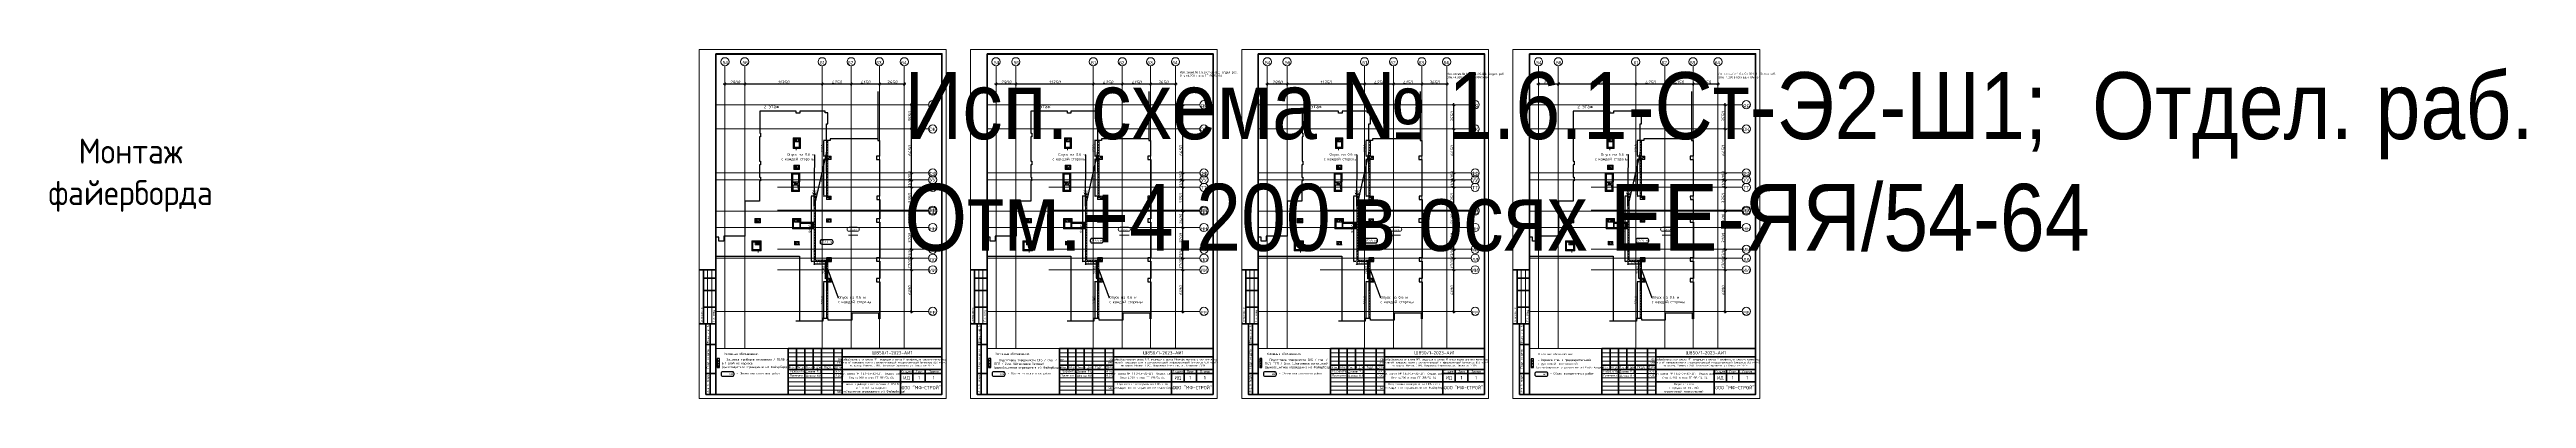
# Paper-space layout 'FBord' of a CAD drawing. Header units: millimetres. Extents: x 40 to 3021, y 253 to 673.
# The model-space entities are those that its viewports show. They can reach past a viewport. Long polylines and large blocks are cut down to what shows.
import ezdxf
from ezdxf import colors
from ezdxf.entities.mleader import LeaderData, LeaderLine
from ezdxf.enums import TextEntityAlignment as Align
from ezdxf.math import Vec2, Vec3

# ---------------------------------------------------------------- set-up
doc = ezdxf.new("R2018")
doc.units = ezdxf.units.MM
doc.linetypes.add('50_200_ШТРИХ_1Т_ш5_п1_п1_', pattern=[1400, 1000, -200, 0, -200])
for name, color, linetype, lineweight in [('A-ANNO-DIMS', 7, 'Continuous', 9), ('A-WALL', 7, 'Continuous', 5), ('A-WALL-FNSH-1', 7, 'Continuous', 5), ('A-WALL-IDEN', 7, 'Continuous', 9), ('I-WALL', 7, 'Continuous', 5), ('S-COLS', 7, 'Continuous', 9), ('S-COLS-1', 7, 'Continuous', 5), ('Основные линии', 7, 'Continuous', 30), ('Размеры', 7, 'Continuous', 15)]:
    doc.layers.add(name, color=color, linetype=linetype, lineweight=lineweight)
for name, color, linetype, lineweight, true_color in [('A-AREA-IDEN-1', 7, 'Continuous', 9, 0xaaaaaa), ('I-WALL-15', 7, 'Continuous', 5, 0x787878), ('M-EQPM-1', 7, 'Continuous', 9, 0xaaaaaa), ('M-EQPM-2', 7, 'Continuous', 9, 0xe2e2e2), ('Оси-1', 7, 'Continuous', 20, 0xaaaaaa), ('Оси-2', 7, 'Continuous', 9, 0xaaaaaa), ('Оси-3', 7, '50_200_ШТРИХ_1Т_ш5_п1_п1_', 9, 0xaaaaaa)]:
    doc.layers.add(name, color=color, linetype=linetype, lineweight=lineweight, true_color=true_color)
doc.layers.add('ВЭ', color=7, linetype='Continuous', lineweight=15, plot=False)
doc.layers.add('Условные обозначения', color=90, linetype='Continuous')
doc.styles.add('Arial', font='arial.ttf', dxfattribs={"width": 0.9, "height": 500})
doc.styles.add('ISOCPEUR_I', font='isocpeui.ttf', dxfattribs={"height": 300})
doc.styles.add('ISOCPEUR_I_1', font='isocpeui.ttf', dxfattribs={"width": 0.9, "height": 500})
doc.styles.get("Standard").update_dxf_attribs({"font": 'arial.ttf'})
doc.styles.add('СПДС', font='isocpeur.ttf', dxfattribs={"width": 0.9})
doc.dimstyles.new('ISO-2_5_0_9К_БОЛЬШОЙ', dxfattribs={"dimscale": 304.8, "dimtxt": 497.990588, "dimasz": 0.984252, "dimexe": 0.787402, "dimexo": 0, "dimgap": 0, "dimtad": 1, "dimdec": 0, "dimzin": 0, "dimdsep": 46, "dimtxsty": 'ISOCPEUR_I_1', "dimblk1": 'OBLIQUE', "dimblk2": 'OBLIQUE', "dimsah": 1, "dimcen": 0.09, "dimdle": 0.787402, "dimazin": 0, "dimtfac": 1, "dimtdec": 4, "dimtix": 1, "dimtmove": 0, "dimatfit": 3, "dimfxl": 1, "dimtvp": 1, "dimtolj": 1, "dimtzin": 0, "dimarcsym": 2})
doc.dimstyles.new('Размера А3', dxfattribs={"dimtxt": 200, "dimasz": 100, "dimexe": 70, "dimexo": 100, "dimgap": 20, "dimtad": 1, "dimdec": 0, "dimrnd": 10, "dimzin": 0, "dimdsep": 46, "dimtxsty": 'СПДС', "dimblk": 'ARROWHEAD_6', "dimcen": 1, "dimclrd": 256, "dimclre": 256, "dimclrt": 256, "dimazin": 0, "dimtfac": 1, "dimtdec": 0, "dimtmove": 2, "dimatfit": 3, "dimfxl": 1, "dimtolj": 1, "dimtzin": 0, "dimarcsym": 0})
pattern_1 = [(45, (8836.53, -106284.38), (-228.0985, 228.0985), []), (45, (9064.63, -106284.38), (-228.0985, 228.0985), [403.225, -80.645, 6.706, -73.939])]
pattern_2 = [(0, (8836.53, -106284.38), (406.4, 101.6), [6.706, -298.094, 6.706, -298.094, -1625.6]), (0, (8836.53, -106284.38), (406.4, 101.6), [-609.6, 6.706, -602.894, 6.706, -298.094, -711.2]), (0, (8836.53, -106284.38), (406.4, 101.6), [-1524, 6.706, -196.494, 6.706, -501.294]), (120, (8988.93, -106233.58), (-291.18818, 301.15272), [6.706, -298.094, 6.706, -298.094, -1625.6]), (120, (8988.93, -106233.58), (-291.18818, 301.15272), [-609.6, 6.706, -602.894, 6.706, -298.094, -711.2]), (120, (8988.93, -106233.58), (-291.18818, 301.15272), [-1524, 6.706, -196.494, 6.706, -501.294]), (240, (9039.73, -106030.38), (-115.21182, -402.75272), [6.706, -298.094, 6.706, -298.094, -1625.6]), (240, (9039.73, -106030.38), (-115.21182, -402.75272), [-609.6, 6.706, -602.894, 6.706, -298.094, -711.2]), (240, (9039.73, -106030.38), (-115.21182, -402.75272), [-1524, 6.706, -196.494, 6.706, -501.294])]
pattern_3 = [(45, (8836.53, -106284.38), (-70.71068, 70.71068), [])]
pattern_4 = [(45, (8836.53, -106284.38), (-169.70563, 169.70563), [])]

# ---------------------------------------------------------------- blocks, each defined once
blk = doc.blocks.new('*U11')
at = {"lineweight": 0}
blk.add_lwpolyline([(-292, -5), (5, -5), (5, 415), (-292, 415)], close=True, dxfattribs=at)
at = {"color": 0, "linetype": 'Continuous', "lineweight": 50}
blk.add_lwpolyline([(-272, 410), (0, 410), (0, 0), (-272, 0)], close=True, dxfattribs=at)
at = {"lineweight": 35}
for points in [[(-272, 150), (-292, 150)], [(-287, 85), (-287, 150)], [(-272, 140), (-287, 140)], [(-272, 125), (-287, 125)], [(-272, 105), (-287, 105)], [(-272, 85), (-292, 85)], [(-272, 85), (-284, 85), (-284, 0), (-272, 0)], [(-272, 60), (-284, 60)], [(-279, 0), (-279, 85)], [(-185, 35), (-120, 35)], [(-185, 30), (0, 30)], [(-175, 55), (-175, 30)], [(-165, 55), (-165, 0)], [(-155, 55), (-155, 30)], [(-145, 55), (-145, 0)], [(-130, 55), (-130, 0)], [(-120, 55), (-120, 0)], [(-120, 45), (0, 45)], [(-50, 30), (-50, 0)], [(-35, 30), (-35, 15)], [(-20, 30), (-20, 15)], [(-272, 25), (-284, 25)], [(-120, 15), (0, 15)], [(-50, 25), (0, 25)]]:
    blk.add_lwpolyline(points, dxfattribs=at)
at = {"lineweight": 18}
for points in [[(-282, 85), (-282, 150)], [(-277, 85), (-277, 150)], [(-185, 50), (-120, 50)], [(-185, 45), (-120, 45)], [(-185, 40), (-120, 40)], [(-185, 25), (-120, 25)], [(-185, 20), (-120, 20)], [(-185, 15), (-120, 15)], [(-185, 10), (-120, 10)], [(-185, 5), (-120, 5)]]:
    blk.add_lwpolyline(points, dxfattribs=at)
at = {"lineweight": 35}
blk.add_lwpolyline([(-185, 0), (0, 0), (0, 55), (-185, 55)], close=True, dxfattribs=at)
at = {"lineweight": 0}
blk.add_lwpolyline([(0, -5), (5, -5), (5, 0)], dxfattribs=at)
at = {"lineweight": -2, "char_height": 2.5, "attachment_point": 5, "rotation": 90, "style": 'СПДС'}
for s, insert, width in [('Согласовано', (-289.5, 95), 19.991), ('Гл. спец.', (-274.5, 95), 19.991), ('Взам. инв. N', (-281.5, 72.5), 24.991), ('Подл. и дата', (-281.5, 42.5), 34.991), ('Инв. N подл.', (-281.5, 12.5), 24.991)]:
    blk.add_mtext(s, dxfattribs=dict(at, insert=insert, width=width))
at = {"lineweight": -2, "char_height": 2.5, "style": 'СПДС'}
for s, insert, width, attachment_point in [('Изм.', (-180, 32.5), 10, 5), ('Кол.уч.', (-170, 32.5), 10, 5), ('Лист', (-160, 32.5), 10, 5), ('N док.', (-150, 32.5), 10, 5), ('Подп.', (-137.5, 32.5), 15, 5), ('Дата', (-125, 32.5), 10, 5), ('Разработал', (-183.1, 27.5), 17.953, 4), ('Проверил', (-183.1, 22.5), 17.953, 4), ('Стадия', (-42.5, 27.5), 15, 5), ('Лист', (-27.5, 27.5), 15, 5), ('Листов', (-10, 27.5), 20, 5)]:
    blk.add_mtext(s, dxfattribs=dict(at, insert=insert, width=width, attachment_point=attachment_point))
at = {"insert": (-119.3, 43.2), "char_height": 2.2, "attachment_point": 1, "style": 'СПДС'}
blk.add_mtext_dynamic_manual_height_columns('\\pxqc;Общеобразовательная школа №1, входящая в состав Многофункционального комплекса спортивной направленности с соответствующей инфраструктурой (емкостью 850 мест)½ \\Pпо адресу: Москва, СЗАО, Покровское‐Стрешнево, уч. Владение 71/14', width=118.293, gutter_width=0, heights=[12.8], dxfattribs=at)
at = {"lineweight": 30, "width": 0.9, "flags": 104}
blk.add_attdef('ШАПКА', text='', height=3, dxfattribs=at).set_placement((-135, 281), align=Align.MIDDLE_CENTER)
at = {"style": 'СПДС'}
for tag, height, p in [('ШИФР_ПРОЕКТА', 4, (-60, 50)), ('НАИМЕНОВАНИЕ_ОБЪЕКТА2', 2.5, (-85, 20)), ('НАИМЕНОВАНИЕ_ЧЕРТЕЖА2', 2.5, (-85, 5)), ('НАИМЕНОВАНИЕ_ЧЕРТЕЖА1', 2.5, (-85, 10)), ('НАИМЕНОВАНИЕ_ОБЪЕКТА', 2.5, (-85, 25)), ('ОРГАНИЗАЦИЯ_РАЗРАБОТЧИК1', 4, (-25, 8.1)), ('СТАДИЯ', 4, (-42.5, 20)), ('ЛИСТ_первый', 4, (-27.5, 20)), ('ЛИСТОВ', 4, (-10, 20))]:
    blk.add_attdef(tag, text='', height=height, dxfattribs=at).set_placement(p, align=Align.MIDDLE_CENTER)
for tag, p in [('РАЗРАБОТЧИК', (-164, 27.5)), ('РУК.ГРУППЫ', (-164, 22.5))]:
    blk.add_attdef(tag, text='', height=2.5, dxfattribs=at).set_placement(p, align=Align.MIDDLE_LEFT)
at = {"style": 'СПДС', "width": 0.9}
for p in [(-129.6, 26.4), (-129.6, 21.4)]:
    blk.add_attdef('ДАТА', p, '', height=2.3, dxfattribs=at)
blk = doc.blocks.new('BSC_Колонна _Прямоугольная - 500х700-V304-АИ_План этажа_Стены_2')
at = {"layer": 'S-COLS-1'}
h = blk.add_hatch(dxfattribs=at)
h.set_pattern_fill('FP_173', color=256, style=0, pattern_type=2)
h.set_pattern_definition([(315, (-64381.04, 93600), (228.0985, 228.0985), []), (315, (-64381.04, 93371.9), (228.0985, 228.0985), [403.225, -80.645, 6.706, -73.939])])
h.paths.add_polyline_path([(-250, 350), (-250, -350), (250, -350), (250, 350), (223, 350)])
for p, q in [((250, 350), (-250, 350)), ((-250, 350), (-250, -350)), ((250, -350), (250, 350)), ((-250, -350), (250, -350))]:
    blk.add_line(p, q, dxfattribs=at)
blk = doc.blocks.new('BSC_Колонна _Прямоугольная - 500х700-V305-АИ_План этажа_Стены_2')
at = {"layer": 'S-COLS-1'}
h = blk.add_hatch(dxfattribs=at)
h.set_pattern_fill('FP_174', color=256, style=0, pattern_type=2)
h.set_pattern_definition([(315, (-70131.04, 93600), (228.0985, 228.0985), []), (315, (-70131.04, 93371.9), (228.0985, 228.0985), [403.225, -80.645, 6.706, -73.939])])
h.paths.add_polyline_path([(-250, 350), (-250, -350), (250, -350), (250, 350), (168, 350)])
for p, q in [((250, 350), (-250, 350)), ((-250, 350), (-250, -350)), ((250, -350), (250, 350)), ((-250, -350), (250, -350))]:
    blk.add_line(p, q, dxfattribs=at)
blk = doc.blocks.new('BSC_Колонна _Прямоугольная - 500х700-V306-АИ_План этажа_Стены_2')
at = {"layer": 'S-COLS-1'}
h = blk.add_hatch(dxfattribs=at)
h.set_pattern_fill('FP_175', color=256, style=0, pattern_type=2)
h.set_pattern_definition([(315, (-73481.04, 93600), (228.0985, 228.0985), []), (315, (-73481.04, 93371.9), (228.0985, 228.0985), [403.225, -80.645, 6.706, -73.939])])
h.paths.add_polyline_path([(-250, 350), (-250, -350), (250, -350), (250, 350)])
for p, q in [((250, 350), (-250, 350)), ((-250, 350), (-250, -350)), ((250, -350), (250, 350)), ((-250, -350), (250, -350))]:
    blk.add_line(p, q, dxfattribs=at)
blk = doc.blocks.new('BSC_Колонна _Прямоугольная - 500х700-V309-АИ_План этажа_Стены_2')
at = {"layer": 'S-COLS-1'}
h = blk.add_hatch(dxfattribs=at)
h.set_pattern_fill('FP_178', color=256, style=0, pattern_type=2)
h.set_pattern_definition([(315, (-79331.04, 93600), (228.0985, 228.0985), []), (315, (-79331.04, 93371.9), (228.0985, 228.0985), [403.225, -80.645, 6.706, -73.939])])
h.paths.add_polyline_path([(-250, 350), (-250, -350), (250, -350), (250, 350)])
for p, q in [((250, 350), (-250, 350)), ((-250, 350), (-250, -350)), ((250, -350), (250, 350)), ((-250, -350), (250, -350))]:
    blk.add_line(p, q, dxfattribs=at)
blk = doc.blocks.new('BSC_Колонна _Прямоугольная - 500х700-V316-АИ_План этажа_Стены_2')
at = {"layer": 'S-COLS-1'}
h = blk.add_hatch(dxfattribs=at)
h.set_pattern_fill('FP_185', color=256, style=0, pattern_type=2)
h.set_pattern_definition([(315, (-61381.04, 93600), (228.0985, 228.0985), []), (315, (-61381.04, 93371.9), (228.0985, 228.0985), [403.225, -80.645, 6.706, -73.939])])
h.paths.add_polyline_path([(-250, 350), (-250, -350), (250, -350), (250, 350)])
for p, q in [((250, 350), (-250, 350)), ((-250, 350), (-250, -350)), ((250, -350), (250, 350)), ((-250, -350), (250, -350))]:
    blk.add_line(p, q, dxfattribs=at)
blk = doc.blocks.new('BSC_Колонна _Прямоугольная - 500х700-V357-АИ_План этажа_Стены_2')
at = {"layer": 'S-COLS-1'}
h = blk.add_hatch(dxfattribs=at)
h.set_pattern_fill('FP_216', color=256, style=0, pattern_type=2)
h.set_pattern_definition([(315, (-66830.7, 83150), (228.0985, 228.0985), []), (315, (-66830.7, 82921.9), (228.0985, 228.0985), [403.225, -80.645, 6.706, -73.939])])
h.paths.add_polyline_path([(-250, 350), (-250, -350), (250, -350), (250, 350)])
for p, q in [((250, 350), (-250, 350)), ((-250, 350), (-250, -350)), ((250, -350), (250, 350)), ((-250, -350), (250, -350))]:
    blk.add_line(p, q, dxfattribs=at)
blk = doc.blocks.new('BSC_Колонна _Прямоугольная - 500х700-V359-АИ_План этажа_Стены_2')
at = {"layer": 'S-COLS-1'}
h = blk.add_hatch(dxfattribs=at)
h.set_pattern_fill('FP_218', color=256, style=0, pattern_type=2)
h.set_pattern_definition([(315, (-70130.7, 83150), (228.0985, 228.0985), []), (315, (-70130.7, 82921.9), (228.0985, 228.0985), [403.225, -80.645, 6.706, -73.939])])
h.paths.add_polyline_path([(-250, 115), (-250, -350), (250, -350), (250, 350), (-250, 350)])
for p, q in [((250, 350), (-250, 350)), ((-250, 350), (-250, -350)), ((250, -350), (250, 350)), ((-250, -350), (250, -350))]:
    blk.add_line(p, q, dxfattribs=at)
blk = doc.blocks.new('BSC_Колонна _Прямоугольная - 500х700-V360-АИ_План этажа_Стены_2')
at = {"layer": 'S-COLS-1'}
h = blk.add_hatch(dxfattribs=at)
h.set_pattern_fill('FP_219', color=256, style=0, pattern_type=2)
h.set_pattern_definition([(315, (-70130.7, 88900), (228.0985, 228.0985), []), (315, (-70130.7, 88671.9), (228.0985, 228.0985), [403.225, -80.645, 6.706, -73.939])])
h.paths.add_polyline_path([(-250, 350), (-250, -350), (250, -350), (250, 350), (169, 350)])
for p, q in [((250, 350), (-250, 350)), ((-250, 350), (-250, -350)), ((250, -350), (250, 350)), ((-250, -350), (250, -350))]:
    blk.add_line(p, q, dxfattribs=at)
blk = doc.blocks.new('BSC_Колонна _Прямоугольная - 500х700-V362-АИ_План этажа_Стены_2')
at = {"layer": 'S-COLS-1'}
h = blk.add_hatch(dxfattribs=at)
h.set_pattern_fill('FP_221', color=256, style=0, pattern_type=2)
h.set_pattern_definition([(315, (-75580.7, 88900), (228.0985, 228.0985), []), (315, (-75580.7, 88671.9), (228.0985, 228.0985), [403.225, -80.645, 6.706, -73.939])])
h.paths.add_polyline_path([(-250, 350), (-250, -350), (250, -350), (250, 350)])
for p, q in [((250, 350), (-250, 350)), ((250, -350), (250, 350)), ((-250, -230), (-250, -350)), ((-250, -350), (250, -350))]:
    blk.add_line(p, q, dxfattribs=at)
blk = doc.blocks.new('BSC_Колонна _Прямоугольная - 500х700-V363-АИ_План этажа_Стены_2')
at = {"layer": 'S-COLS-1'}
h = blk.add_hatch(dxfattribs=at)
h.set_pattern_fill('FP_222', color=256, style=0, pattern_type=2)
h.set_pattern_definition([(315, (-77930.7, 88900), (228.0985, 228.0985), []), (315, (-77930.7, 88671.9), (228.0985, 228.0985), [403.225, -80.645, 6.706, -73.939])])
h.paths.add_polyline_path([(-250, 350), (-250, -350), (250, -350), (250, 350)])
for p, q in [((250, 350), (-250, 350)), ((-250, 350), (-250, -350)), ((250, -350), (250, 350)), ((-250, -350), (250, -350))]:
    blk.add_line(p, q, dxfattribs=at)
blk = doc.blocks.new('Канал вертикальный прямоугольный - Шахта - значок проема-24087406-АИ_План этажа_Стены_2')
at = {"layer": 'M-EQPM-2'}
blk.add_hatch(color=256, dxfattribs=at).paths.add_polyline_path([(375, 375), (-375, 375), (-375, -375), (-300, 300)])
at = {"layer": 'M-EQPM-1'}
for p, q in [((-375, -375), (-375, 375)), ((-375, 375), (375, 375)), ((-300, 300), (-375, -375)), ((-300, 300), (375, 375)), ((375, 375), (375, -375)), ((375, -375), (-375, -375))]:
    blk.add_line(p, q, dxfattribs=at)
blk = doc.blocks.new('AAR_СКБ_Марка_помещения_1_5 ммп - Номер _ Площадь-27962135-АИ_План этажа_Стены_2')
at = {"layer": 'A-AREA-IDEN-1'}
for p, q in [((-3, 3), (3, 3)), ((-3, 0), (3, 0)), ((-3.5, -2.7), (3.5, -2.7))]:
    blk.add_line(p, q, dxfattribs=at)
for centre, start, end in [((-3, 1.5), 90, 270), ((3, 1.5), 270, 90)]:
    blk.add_arc(centre, 1.5, start, end, dxfattribs=at)
blk = doc.blocks.new('Ось сетки - Круг_Ø6_00__ISO-2_5_0_9K_-17386508-АИ_План этажа_Стены_3')
at = {"layer": 'Оси-1'}
blk.add_circle((0, 0), 3, dxfattribs=at)
blk = doc.blocks.new('_Oblique')
at = {"color": 0, "linetype": 'ByBlock', "lineweight": -2}
blk.add_line((-0.5, -0.5), (0.5, 0.5), dxfattribs=at)
blk = doc.blocks.new('*D2255')
at = {"layer": 'A-ANNO-DIMS', "color": 0, "lineweight": -2, "transparency": 16777216}
for p, q in [((45339, 96306), (45791, 96306)), ((45551, 89966), (45551, 96546)), ((45339, 90206), (45791, 90206))]:
    blk.add_line(p, q, dxfattribs=at)
at = {"layer": 'Defpoints', "color": 0, "transparency": 16777216}
for p in [(45339, 96306), (45551, 96306), (45339, 90206)]:
    blk.add_point(p, dxfattribs=at)
at = {"layer": 'A-ANNO-DIMS', "color": 0, "lineweight": -2, "transparency": 16777216, "xscale": 300, "yscale": 300, "zscale": 300}
for p, rotation in [((45551, 96306), 90), ((45551, 90206), 270)]:
    blk.add_blockref('_Oblique', p, dxfattribs=dict(at, rotation=rotation))
at = {"layer": 'A-ANNO-DIMS', "color": 0, "transparency": 16777216, "insert": (45301, 93256), "char_height": 500, "width": 1402.04, "attachment_point": 5, "rotation": 90, "style": 'ISOCPEUR_I_1'}
blk.add_mtext('\\A1;6100', dxfattribs=at)
blk = doc.blocks.new('*D2256')
at = {"layer": 'A-ANNO-DIMS', "color": 0, "lineweight": -2, "transparency": 16777216}
for p, q in [((45551, 96066), (45551, 98246)), ((45339, 98006), (45791, 98006)), ((45339, 96306), (45791, 96306))]:
    blk.add_line(p, q, dxfattribs=at)
at = {"layer": 'Defpoints', "color": 0, "transparency": 16777216}
for p in [(45339, 98006), (45339, 96306), (45551, 98006)]:
    blk.add_point(p, dxfattribs=at)
at = {"layer": 'A-ANNO-DIMS', "color": 0, "lineweight": -2, "transparency": 16777216, "xscale": 300, "yscale": 300, "zscale": 300}
for p, rotation in [((45551, 98006), 90), ((45551, 96306), 270)]:
    blk.add_blockref('_Oblique', p, dxfattribs=dict(at, rotation=rotation))
at = {"layer": 'A-ANNO-DIMS', "color": 0, "transparency": 16777216, "insert": (45298, 97156), "char_height": 500, "width": 1402.04, "attachment_point": 5, "rotation": 90, "style": 'ISOCPEUR_I_1'}
blk.add_mtext('\\A1;1700', dxfattribs=at)
blk = doc.blocks.new('*D2257')
at = {"layer": 'A-ANNO-DIMS', "color": 0, "lineweight": -2, "transparency": 16777216}
for p, q in [((45339, 99306), (45791, 99306)), ((45551, 97766), (45551, 99546)), ((45339, 98006), (45791, 98006))]:
    blk.add_line(p, q, dxfattribs=at)
at = {"layer": 'Defpoints', "color": 0, "transparency": 16777216}
for p in [(45339, 99306), (45551, 99306), (45339, 98006)]:
    blk.add_point(p, dxfattribs=at)
at = {"layer": 'A-ANNO-DIMS', "color": 0, "lineweight": -2, "transparency": 16777216, "xscale": 300, "yscale": 300, "zscale": 300}
for p, rotation in [((45551, 99306), 90), ((45551, 98006), 270)]:
    blk.add_blockref('_Oblique', p, dxfattribs=dict(at, rotation=rotation))
at = {"layer": 'A-ANNO-DIMS', "color": 0, "transparency": 16777216, "insert": (45301, 98656), "char_height": 500, "width": 1402.04, "attachment_point": 5, "rotation": 90, "style": 'ISOCPEUR_I_1'}
blk.add_mtext('\\A1;1300', dxfattribs=at)
blk = doc.blocks.new('*D2258')
at = {"layer": 'A-ANNO-DIMS', "color": 0, "lineweight": -2, "transparency": 16777216}
for p, q in [((45339, 102506), (45791, 102506)), ((45551, 99066), (45551, 102746)), ((45339, 99306), (45791, 99306))]:
    blk.add_line(p, q, dxfattribs=at)
at = {"layer": 'Defpoints', "color": 0, "transparency": 16777216}
for p in [(45339, 102506), (45551, 102506), (45339, 99306)]:
    blk.add_point(p, dxfattribs=at)
at = {"layer": 'A-ANNO-DIMS', "color": 0, "lineweight": -2, "transparency": 16777216, "xscale": 300, "yscale": 300, "zscale": 300}
for p, rotation in [((45551, 102506), 90), ((45551, 99306), 270)]:
    blk.add_blockref('_Oblique', p, dxfattribs=dict(at, rotation=rotation))
at = {"layer": 'A-ANNO-DIMS', "color": 0, "transparency": 16777216, "insert": (45301, 100906), "char_height": 500, "width": 1516.96, "attachment_point": 5, "rotation": 90, "style": 'ISOCPEUR_I_1'}
blk.add_mtext('\\A1;3200', dxfattribs=at)
blk = doc.blocks.new('*D2259')
at = {"layer": 'A-ANNO-DIMS', "color": 0, "lineweight": -2, "transparency": 16777216}
for p, q in [((45339, 104906), (45791, 104906)), ((45339, 102506), (45791, 102506)), ((45551, 102266), (45551, 105146))]:
    blk.add_line(p, q, dxfattribs=at)
at = {"layer": 'Defpoints', "color": 0, "transparency": 16777216}
for p in [(45339, 104906), (45339, 102506), (45551, 104906)]:
    blk.add_point(p, dxfattribs=at)
at = {"layer": 'A-ANNO-DIMS', "color": 0, "lineweight": -2, "transparency": 16777216, "xscale": 300, "yscale": 300, "zscale": 300}
for p, rotation in [((45551, 104906), 90), ((45551, 102506), 270)]:
    blk.add_blockref('_Oblique', p, dxfattribs=dict(at, rotation=rotation))
at = {"layer": 'A-ANNO-DIMS', "color": 0, "transparency": 16777216, "insert": (45301, 103706), "char_height": 500, "width": 1562.92, "attachment_point": 5, "rotation": 90, "style": 'ISOCPEUR_I_1'}
blk.add_mtext('\\A1;2400', dxfattribs=at)
blk = doc.blocks.new('*D2260')
at = {"layer": 'A-ANNO-DIMS', "color": 0, "lineweight": -2, "transparency": 16777216}
for p, q in [((45339, 108406), (45791, 108406)), ((45551, 104816), (45551, 108646)), ((45339, 105056), (45791, 105056))]:
    blk.add_line(p, q, dxfattribs=at)
at = {"layer": 'Defpoints', "color": 0, "transparency": 16777216}
for p in [(45339, 108406), (45551, 108406), (45339, 105056)]:
    blk.add_point(p, dxfattribs=at)
at = {"layer": 'A-ANNO-DIMS', "color": 0, "lineweight": -2, "transparency": 16777216, "xscale": 300, "yscale": 300, "zscale": 300}
for p, rotation in [((45551, 108406), 90), ((45551, 105056), 270)]:
    blk.add_blockref('_Oblique', p, dxfattribs=dict(at, rotation=rotation))
at = {"layer": 'A-ANNO-DIMS', "color": 0, "transparency": 16777216, "insert": (45301, 106731), "char_height": 500, "width": 1516.96, "attachment_point": 5, "rotation": 90, "style": 'ISOCPEUR_I_1'}
blk.add_mtext('\\A1;3350', dxfattribs=at)
blk = doc.blocks.new('*D2261')
at = {"layer": 'A-ANNO-DIMS', "color": 0, "lineweight": -2, "transparency": 16777216}
for p, q in [((45339, 109506), (45791, 109506)), ((45551, 108166), (45551, 109746)), ((45339, 108406), (45791, 108406))]:
    blk.add_line(p, q, dxfattribs=at)
at = {"layer": 'Defpoints', "color": 0, "transparency": 16777216}
for p in [(45339, 109506), (45551, 109506), (45339, 108406)]:
    blk.add_point(p, dxfattribs=at)
at = {"layer": 'A-ANNO-DIMS', "color": 0, "lineweight": -2, "transparency": 16777216, "xscale": 300, "yscale": 300, "zscale": 300}
for p, rotation in [((45551, 109506), 90), ((45551, 108406), 270)]:
    blk.add_blockref('_Oblique', p, dxfattribs=dict(at, rotation=rotation))
at = {"layer": 'A-ANNO-DIMS', "color": 0, "transparency": 16777216, "insert": (45301, 108956), "char_height": 500, "width": 1287.11, "attachment_point": 5, "rotation": 90, "style": 'ISOCPEUR_I_1'}
blk.add_mtext('\\A1;1100', dxfattribs=at)
blk = doc.blocks.new('*D2262')
at = {"layer": 'A-ANNO-DIMS', "color": 0, "lineweight": -2, "transparency": 16777216}
for p, q in [((45339, 110506), (45791, 110506)), ((45339, 109506), (45791, 109506)), ((45551, 110506), (45551, 110806)), ((45551, 109506), (45551, 110506)), ((45551, 109506), (45551, 109206))]:
    blk.add_line(p, q, dxfattribs=at)
at = {"layer": 'Defpoints', "color": 0, "transparency": 16777216}
for p in [(45339, 110506), (45339, 109506), (45551, 110506)]:
    blk.add_point(p, dxfattribs=at)
at = {"layer": 'A-ANNO-DIMS', "color": 0, "lineweight": -2, "transparency": 16777216, "xscale": 300, "yscale": 300, "zscale": 300}
for p, rotation in [((45551, 110506), 270), ((45551, 109506), 90)]:
    blk.add_blockref('_Oblique', p, dxfattribs=dict(at, rotation=rotation))
at = {"layer": 'A-ANNO-DIMS', "color": 0, "transparency": 16777216, "insert": (45301, 110006), "char_height": 500, "width": 1402.04, "attachment_point": 5, "rotation": 90, "style": 'ISOCPEUR_I_1'}
blk.add_mtext('\\A1;1000', dxfattribs=at)
blk = doc.blocks.new('*D2263')
at = {"layer": 'A-ANNO-DIMS', "color": 0, "lineweight": -2, "transparency": 16777216}
for p, q in [((45339, 116955), (45791, 116955)), ((45551, 110266), (45551, 117195)), ((45339, 110506), (45791, 110506))]:
    blk.add_line(p, q, dxfattribs=at)
at = {"layer": 'Defpoints', "color": 0, "transparency": 16777216}
for p in [(45339, 116955), (45551, 116955), (45339, 110506)]:
    blk.add_point(p, dxfattribs=at)
at = {"layer": 'A-ANNO-DIMS', "color": 0, "lineweight": -2, "transparency": 16777216, "xscale": 300, "yscale": 300, "zscale": 300}
for p, rotation in [((45551, 116955), 90), ((45551, 110506), 270)]:
    blk.add_blockref('_Oblique', p, dxfattribs=dict(at, rotation=rotation))
at = {"layer": 'A-ANNO-DIMS', "color": 0, "transparency": 16777216, "insert": (45301, 113731), "char_height": 500, "width": 1562.92, "attachment_point": 5, "rotation": 90, "style": 'ISOCPEUR_I_1'}
blk.add_mtext('\\A1;6450', dxfattribs=at)
blk = doc.blocks.new('*D2264')
at = {"layer": 'A-ANNO-DIMS', "color": 0, "lineweight": -2, "transparency": 16777216}
for p, q in [((45339, 120506), (45791, 120506)), ((45551, 116715), (45551, 120746)), ((45339, 116955), (45791, 116955))]:
    blk.add_line(p, q, dxfattribs=at)
at = {"layer": 'Defpoints', "color": 0, "transparency": 16777216}
for p in [(45339, 120506), (45551, 120506), (45339, 116955)]:
    blk.add_point(p, dxfattribs=at)
at = {"layer": 'A-ANNO-DIMS', "color": 0, "lineweight": -2, "transparency": 16777216, "xscale": 300, "yscale": 300, "zscale": 300}
for p, rotation in [((45551, 120506), 90), ((45551, 116955), 270)]:
    blk.add_blockref('_Oblique', p, dxfattribs=dict(at, rotation=rotation))
at = {"layer": 'A-ANNO-DIMS', "color": 0, "transparency": 16777216, "insert": (45301, 118731), "char_height": 500, "width": 1516.96, "attachment_point": 5, "rotation": 90, "style": 'ISOCPEUR_I_1'}
blk.add_mtext('\\A1;3550', dxfattribs=at)
blk = doc.blocks.new('*D2265')
at = {"layer": 'A-ANNO-DIMS', "color": 0, "lineweight": -2, "transparency": 16777216}
for p, q in [((17951, 123550), (21331, 123550)), ((18191, 123762), (18191, 123310)), ((21091, 123762), (21091, 123310))]:
    blk.add_line(p, q, dxfattribs=at)
at = {"layer": 'Defpoints', "color": 0, "transparency": 16777216}
for p in [(18191, 123762), (21091, 123762), (21091, 123550)]:
    blk.add_point(p, dxfattribs=at)
at = {"layer": 'A-ANNO-DIMS', "color": 0, "lineweight": -2, "transparency": 16777216, "xscale": 300, "yscale": 300, "zscale": 300, "rotation": 180}
blk.add_blockref('_Oblique', (18191, 123550), dxfattribs=at)
at = {"layer": 'A-ANNO-DIMS', "color": 0, "lineweight": -2, "transparency": 16777216, "xscale": 300, "yscale": 300, "zscale": 300}
blk.add_blockref('_Oblique', (21091, 123550), dxfattribs=at)
at = {"layer": 'A-ANNO-DIMS', "color": 0, "transparency": 16777216, "insert": (19641, 123800), "char_height": 500, "width": 1516.96, "attachment_point": 5, "style": 'ISOCPEUR_I_1'}
blk.add_mtext('\\A1;2900', dxfattribs=at)
blk = doc.blocks.new('*D2266')
at = {"layer": 'A-ANNO-DIMS', "color": 0, "lineweight": -2, "transparency": 16777216}
for p, q in [((20851, 123550), (32681, 123550)), ((21091, 123762), (21091, 123310)), ((32441, 123762), (32441, 123310))]:
    blk.add_line(p, q, dxfattribs=at)
at = {"layer": 'Defpoints', "color": 0, "transparency": 16777216}
for p in [(21091, 123762), (32441, 123762), (32441, 123550)]:
    blk.add_point(p, dxfattribs=at)
at = {"layer": 'A-ANNO-DIMS', "color": 0, "lineweight": -2, "transparency": 16777216, "xscale": 300, "yscale": 300, "zscale": 300, "rotation": 180}
blk.add_blockref('_Oblique', (21091, 123550), dxfattribs=at)
at = {"layer": 'A-ANNO-DIMS', "color": 0, "lineweight": -2, "transparency": 16777216, "xscale": 300, "yscale": 300, "zscale": 300}
blk.add_blockref('_Oblique', (32441, 123550), dxfattribs=at)
at = {"layer": 'A-ANNO-DIMS', "color": 0, "transparency": 16777216, "insert": (26766, 123800), "char_height": 500, "width": 1666.35, "attachment_point": 5, "style": 'ISOCPEUR_I_1'}
blk.add_mtext('\\A1;11350', dxfattribs=at)
blk = doc.blocks.new('*D2267')
at = {"layer": 'A-ANNO-DIMS', "color": 0, "lineweight": -2, "transparency": 16777216}
for p, q in [((32201, 123550), (36931, 123550)), ((32441, 123762), (32441, 123310)), ((36691, 123762), (36691, 123310))]:
    blk.add_line(p, q, dxfattribs=at)
at = {"layer": 'Defpoints', "color": 0, "transparency": 16777216}
for p in [(32441, 123762), (36691, 123762), (36691, 123550)]:
    blk.add_point(p, dxfattribs=at)
at = {"layer": 'A-ANNO-DIMS', "color": 0, "lineweight": -2, "transparency": 16777216, "xscale": 300, "yscale": 300, "zscale": 300, "rotation": 180}
blk.add_blockref('_Oblique', (32441, 123550), dxfattribs=at)
at = {"layer": 'A-ANNO-DIMS', "color": 0, "lineweight": -2, "transparency": 16777216, "xscale": 300, "yscale": 300, "zscale": 300}
blk.add_blockref('_Oblique', (36691, 123550), dxfattribs=at)
at = {"layer": 'A-ANNO-DIMS', "color": 0, "transparency": 16777216, "insert": (34566, 123800), "char_height": 500, "width": 1562.92, "attachment_point": 5, "style": 'ISOCPEUR_I_1'}
blk.add_mtext('\\A1;4250', dxfattribs=at)
blk = doc.blocks.new('*D2268')
at = {"layer": 'A-ANNO-DIMS', "color": 0, "lineweight": -2, "transparency": 16777216}
for p, q in [((36451, 123550), (41081, 123550)), ((36691, 123762), (36691, 123310)), ((40841, 123762), (40841, 123310))]:
    blk.add_line(p, q, dxfattribs=at)
at = {"layer": 'Defpoints', "color": 0, "transparency": 16777216}
for p in [(36691, 123762), (40841, 123762), (40841, 123550)]:
    blk.add_point(p, dxfattribs=at)
at = {"layer": 'A-ANNO-DIMS', "color": 0, "lineweight": -2, "transparency": 16777216, "xscale": 300, "yscale": 300, "zscale": 300, "rotation": 180}
blk.add_blockref('_Oblique', (36691, 123550), dxfattribs=at)
at = {"layer": 'A-ANNO-DIMS', "color": 0, "lineweight": -2, "transparency": 16777216, "xscale": 300, "yscale": 300, "zscale": 300}
blk.add_blockref('_Oblique', (40841, 123550), dxfattribs=at)
at = {"layer": 'A-ANNO-DIMS', "color": 0, "transparency": 16777216, "insert": (38766, 123800), "char_height": 500, "width": 1448, "attachment_point": 5, "style": 'ISOCPEUR_I_1'}
blk.add_mtext('\\A1;4150', dxfattribs=at)
blk = doc.blocks.new('*D2269')
at = {"layer": 'A-ANNO-DIMS', "color": 0, "lineweight": -2, "transparency": 16777216}
for p, q in [((40601, 123550), (44731, 123550)), ((40841, 123762), (40841, 123310)), ((44491, 123762), (44491, 123310))]:
    blk.add_line(p, q, dxfattribs=at)
at = {"layer": 'Defpoints', "color": 0, "transparency": 16777216}
for p in [(40841, 123762), (44491, 123762), (44491, 123550)]:
    blk.add_point(p, dxfattribs=at)
at = {"layer": 'A-ANNO-DIMS', "color": 0, "lineweight": -2, "transparency": 16777216, "xscale": 300, "yscale": 300, "zscale": 300, "rotation": 180}
blk.add_blockref('_Oblique', (40841, 123550), dxfattribs=at)
at = {"layer": 'A-ANNO-DIMS', "color": 0, "lineweight": -2, "transparency": 16777216, "xscale": 300, "yscale": 300, "zscale": 300}
blk.add_blockref('_Oblique', (44491, 123550), dxfattribs=at)
at = {"layer": 'A-ANNO-DIMS', "color": 0, "transparency": 16777216, "insert": (42666, 123800), "char_height": 500, "width": 1516.96, "attachment_point": 5, "style": 'ISOCPEUR_I_1'}
blk.add_mtext('\\A1;3650', dxfattribs=at)
blk = doc.blocks.new('ARROWHEAD_6')
at = {"color": 0, "linetype": 'Continuous'}
for p, q in [((0, 0), (-1, 0)), ((-0.5, -0.5), (0.5, 0.5))]:
    blk.add_line(p, q, dxfattribs=at)
blk = doc.blocks.new('*D2271')
at = {"layer": 'Defpoints', "color": 0, "lineweight": 30, "transparency": 16777216}
for p in [(101708, -45153), (102087, -45153), (102087, -50496)]:
    blk.add_point(p, dxfattribs=at)
at = {"layer": 'Размеры', "lineweight": -2, "transparency": 16777216}
for p, q in [((101987, -45153), (101638, -45153)), ((101708, -50396), (101708, -45253)), ((101987, -50496), (101638, -50496))]:
    blk.add_line(p, q, dxfattribs=at)
at = {"layer": 'Размеры', "lineweight": -2, "transparency": 16777216, "xscale": 100, "yscale": 100, "zscale": 100}
for p, rotation in [((101708, -45153), 90), ((101708, -50496), 270)]:
    blk.add_blockref('ARROWHEAD_6', p, dxfattribs=dict(at, rotation=rotation))
at = {"layer": 'Размеры', "transparency": 16777216, "insert": (101488, -47825), "char_height": 400, "attachment_point": 5, "rotation": 90, "style": 'СПДС'}
blk.add_mtext('\\A1;5340', dxfattribs=at)
blk = doc.blocks.new('*D2272')
at = {"layer": 'Defpoints', "color": 0, "lineweight": 30, "transparency": 16777216}
for p in [(101924, -42153), (102084, -42153), (102087, -44628)]:
    blk.add_point(p, dxfattribs=at)
at = {"layer": 'Размеры', "lineweight": -2, "transparency": 16777216}
for p, q in [((101984, -42153), (101854, -42153)), ((101924, -44528), (101924, -42253)), ((101987, -44628), (101854, -44628))]:
    blk.add_line(p, q, dxfattribs=at)
at = {"layer": 'Размеры', "lineweight": -2, "transparency": 16777216, "xscale": 100, "yscale": 100, "zscale": 100}
for p, rotation in [((101924, -42153), 90), ((101924, -44628), 270)]:
    blk.add_blockref('ARROWHEAD_6', p, dxfattribs=dict(at, rotation=rotation))
at = {"layer": 'Размеры', "transparency": 16777216, "insert": (101704, -43390), "char_height": 400, "attachment_point": 5, "rotation": 90, "style": 'СПДС'}
blk.add_mtext('\\A1;2480', dxfattribs=at)
blk = doc.blocks.new('*D2273')
at = {"layer": 'Defpoints', "color": 0, "lineweight": 30, "transparency": 16777216}
for p in [(100299, -42153), (100299, -42563), (102084, -42153)]:
    blk.add_point(p, dxfattribs=at)
at = {"layer": 'Размеры', "lineweight": -2, "transparency": 16777216}
for p, q in [((100299, -42253), (100299, -42633)), ((101984, -42563), (100399, -42563)), ((102084, -42253), (102084, -42633))]:
    blk.add_line(p, q, dxfattribs=at)
at = {"layer": 'Размеры', "lineweight": -2, "transparency": 16777216, "xscale": 100, "yscale": 100, "zscale": 100, "rotation": 180}
blk.add_blockref('ARROWHEAD_6', (100299, -42563), dxfattribs=at)
at = {"layer": 'Размеры', "lineweight": -2, "transparency": 16777216, "xscale": 100, "yscale": 100, "zscale": 100}
blk.add_blockref('ARROWHEAD_6', (102084, -42563), dxfattribs=at)
at = {"layer": 'Размеры', "transparency": 16777216, "insert": (101191, -42343), "char_height": 400, "attachment_point": 5, "style": 'СПДС'}
blk.add_mtext('\\A1;1790', dxfattribs=at)
blk = doc.blocks.new('*D2274')
at = {"layer": 'Defpoints', "color": 0, "lineweight": 30, "transparency": 16777216}
for p in [(99897, -32553), (100299, -32553), (100299, -42153)]:
    blk.add_point(p, dxfattribs=at)
at = {"layer": 'Размеры', "lineweight": -2, "transparency": 16777216}
for p, q in [((100199, -32553), (99827, -32553)), ((99897, -42053), (99897, -32653)), ((100199, -42153), (99827, -42153))]:
    blk.add_line(p, q, dxfattribs=at)
at = {"layer": 'Размеры', "lineweight": -2, "transparency": 16777216, "xscale": 100, "yscale": 100, "zscale": 100}
for p, rotation in [((99897, -32553), 90), ((99897, -42153), 270)]:
    blk.add_blockref('ARROWHEAD_6', p, dxfattribs=dict(at, rotation=rotation))
at = {"layer": 'Размеры', "transparency": 16777216, "insert": (99677, -37353), "char_height": 400, "attachment_point": 5, "rotation": 90, "style": 'СПДС'}
blk.add_mtext('\\A1;9600', dxfattribs=at)
blk = doc.blocks.new('*D2275')
at = {"layer": 'Defpoints', "color": 0, "lineweight": 30, "transparency": 16777216}
for p in [(101707, -27203), (102100, -27203), (102087, -32553)]:
    blk.add_point(p, dxfattribs=at)
at = {"layer": 'Размеры', "lineweight": -2, "transparency": 16777216}
for p, q in [((102000, -27203), (101637, -27203)), ((101707, -32453), (101707, -27303)), ((101987, -32553), (101637, -32553))]:
    blk.add_line(p, q, dxfattribs=at)
at = {"layer": 'Размеры', "lineweight": -2, "transparency": 16777216, "xscale": 100, "yscale": 100, "zscale": 100}
for p, rotation in [((101707, -27203), 90), ((101707, -32553), 270)]:
    blk.add_blockref('ARROWHEAD_6', p, dxfattribs=dict(at, rotation=rotation))
at = {"layer": 'Размеры', "transparency": 16777216, "insert": (101487, -29878), "char_height": 400, "attachment_point": 5, "rotation": 90, "style": 'СПДС'}
blk.add_mtext('\\A1;5350', dxfattribs=at)
blk = doc.blocks.new('*D2276')
at = {"layer": 'Defpoints', "color": 0, "lineweight": 30, "transparency": 16777216}
for p in [(101707, -24397), (102102, -24397), (102087, -26703)]:
    blk.add_point(p, dxfattribs=at)
at = {"layer": 'Размеры', "lineweight": -2, "transparency": 16777216}
for p, q in [((102002, -24397), (101637, -24397)), ((101707, -26603), (101707, -24497)), ((101987, -26703), (101637, -26703))]:
    blk.add_line(p, q, dxfattribs=at)
at = {"layer": 'Размеры', "lineweight": -2, "transparency": 16777216, "xscale": 100, "yscale": 100, "zscale": 100}
for p, rotation in [((101707, -24397), 90), ((101707, -26703), 270)]:
    blk.add_blockref('ARROWHEAD_6', p, dxfattribs=dict(at, rotation=rotation))
at = {"layer": 'Размеры', "transparency": 16777216, "insert": (101487, -25550), "char_height": 400, "attachment_point": 5, "rotation": 90, "style": 'СПДС'}
blk.add_mtext('\\A1;2310', dxfattribs=at)
blk = doc.blocks.new('*D2277')
at = {"layer": 'Defpoints', "color": 0, "lineweight": 30, "transparency": 16777216}
for p in [(100299, -32553), (100499, -32235), (100499, -32553)]:
    blk.add_point(p, dxfattribs=at)
at = {"layer": 'Размеры', "lineweight": -2, "transparency": 16777216}
for p, q in [((100199, -32235), (100099, -32235)), ((100299, -32453), (100299, -32165)), ((100299, -32235), (100499, -32235)), ((100499, -32453), (100499, -32165)), ((100599, -32235), (100699, -32235))]:
    blk.add_line(p, q, dxfattribs=at)
at = {"layer": 'Размеры', "lineweight": -2, "transparency": 16777216, "xscale": 100, "yscale": 100, "zscale": 100}
blk.add_blockref('ARROWHEAD_6', (100299, -32235), dxfattribs=at)
at = {"layer": 'Размеры', "lineweight": -2, "transparency": 16777216, "xscale": 100, "yscale": 100, "zscale": 100, "rotation": 180}
blk.add_blockref('ARROWHEAD_6', (100499, -32235), dxfattribs=at)
at = {"layer": 'Размеры', "transparency": 16777216, "insert": (100399, -31935), "char_height": 400, "attachment_point": 5, "style": 'СПДС'}
blk.add_mtext('\\A1;200', dxfattribs=at)
blk = doc.blocks.new('osi')
at = {"layer": 'Оси-3'}
for p, q in [((18190.8, 126205.7), (18190.8, 83013.9)), ((21090.8, 126205.7), (21090.8, 83013.9)), ((32440.8, 126205.7), (32440.8, 83013.9)), ((36690.8, 83013.9), (36690.8, 126205.7)), ((40840.8, 82355.8), (40840.8, 126205.7)), ((44490.8, 83013.9), (44490.8, 126205.7)), ((48058.7, 120505.8), (6276.8, 120505.8)), ((6276.8, 116955.5), (48058.7, 116955.5)), ((6276.8, 110505.8), (48058.7, 110505.8)), ((6276.8, 109505.8), (48058.7, 109505.8)), ((25922, 108405.8), (48058.7, 108405.8)), ((48058.7, 104905.8), (6276.8, 104905.8)), ((48058.7, 102505.8), (6276.8, 102505.8)), ((25922, 105055.8), (48058.7, 105055.8)), ((25922, 99305.8), (48058.7, 99305.8)), ((48058.7, 98005.8), (6276.8, 98005.8)), ((25922, 96305.8), (48058.7, 96305.8)), ((48058.7, 90205.8), (6276.8, 90205.8))]:
    blk.add_line(p, q, dxfattribs=at)
at = {"layer": 'Оси-1', "xscale": 199.9999999999999, "yscale": 199.9999999999999, "zscale": 199.9999999999999}
for p, rotation in [((18190.8, 126805.7), 180), ((21090.8, 126805.7), 180), ((32440.8, 126805.7), 180), ((48658.7, 120505.8), 89.9999999999998), ((48658.7, 116955.5), 269.9999999999995), ((48658.7, 110505.8), 269.9999999999995), ((48658.7, 109505.8), 269.9999999999995), ((48658.7, 108405.8), 269.9999999999995), ((48658.7, 105055.8), 269.9999999999995), ((48658.7, 104905.8), 89.99999999999982), ((48658.7, 102505.8), 89.9999999999998), ((48658.7, 99305.8), 269.9999999999995), ((48658.7, 98005.8), 89.9999999999998), ((48658.7, 96305.8), 269.9999999999995), ((48658.7, 90205.8), 89.9999999999998)]:
    blk.add_blockref('Ось сетки - Круг_Ø6_00__ISO-2_5_0_9K_-17386508-АИ_План этажа_Стены_3', p, dxfattribs=dict(at, rotation=rotation))
for p in [(36690.8, 126805.7), (40840.8, 126805.7), (44490.8, 126805.7), (44490.8, 126805.7)]:
    blk.add_blockref('Ось сетки - Круг_Ø6_00__ISO-2_5_0_9K_-17386508-АИ_План этажа_Стены_3', p, dxfattribs=at)
at = {"layer": 'Оси-2', "char_height": 500, "attachment_point": 5, "line_spacing_factor": 0.936439, "style": 'Arial'}
for s, insert, width in [('\\pxqc,t4.572,9.144,13.716,18.288,22.86,27.432,32.004,36.576,41.148,45.72,50.292,54.864,59.436,64.008,68.58,73.152,77.724,82.296,86.868,91.44,96.012,100.584,105.156,109.728,114.3,118.872,123.444,128.016,132.588,137.16,141.732,146.304;{54}', (18255.9, 126678.6), 702), ('\\pxqc,t4.572,9.144,13.716,18.288,22.86,27.432,32.004,36.576,41.148,45.72,50.292,54.864,59.436,64.008,68.58,73.152,77.724,82.296,86.868,91.44,96.012,100.584,105.156,109.728,114.3,118.872,123.444,128.016,132.588,137.16,141.732,146.304;{56}', (21155.9, 126678.6), 702), ('\\pxqc,t4.572,9.144,13.716,18.288,22.86,27.432,32.004,36.576,41.148,45.72,50.292,54.864,59.436,64.008,68.58,73.152,77.724,82.296,86.868,91.44,96.012,100.584,105.156,109.728,114.3,118.872,123.444,128.016,132.588,137.16,141.732,146.304;{61}', (32505.9, 126678.6), 702), ('\\pxqc,t4.572,9.144,13.716,18.288,22.86,27.432,32.004,36.576,41.148,45.72,50.292,54.864,59.436,64.008,68.58,73.152,77.724,82.296,86.868,91.44,96.012,100.584,105.156,109.728,114.3,118.872,123.444,128.016,132.588,137.16,141.732,146.304;{62}', (36614.8, 126668.2), 702), ('\\pxqc,t4.572,9.144,13.716,18.288,22.86,27.432,32.004,36.576,41.148,45.72,50.292,54.864,59.436,64.008,68.58,73.152,77.724,82.296,86.868,91.44,96.012,100.584,105.156,109.728,114.3,118.872,123.444,128.016,132.588,137.16,141.732,146.304;{63}', (40764.8, 126668.2), 702), ('\\pxqc,t4.572,9.144,13.716,18.288,22.86,27.432,32.004,36.576,41.148,45.72,50.292,54.864,59.436,64.008,68.58,73.152,77.724,82.296,86.868,91.44,96.012,100.584,105.156,109.728,114.3,118.872,123.444,128.016,132.588,137.16,141.732,146.304;{64}', (44414.8, 126668.2), 702), ('\\pxqc,t4.572,9.144,13.716,18.288,22.86,27.432,32.004,36.576,41.148,45.72,50.292,54.864,59.436,64.008,68.58,73.152,77.724,82.296,86.868,91.44,96.012,100.584,105.156,109.728,114.3,118.872,123.444,128.016,132.588,137.16,141.732,146.304;{64}', (44414.8, 126668.2), 702), ('\\pxqc,t4.572,9.144,13.716,18.288,22.86,27.432,32.004,36.576,41.148,45.72,50.292,54.864,59.436,64.008,68.58,73.152,77.724,82.296,86.868,91.44,96.012,100.584,105.156,109.728,114.3,118.872,123.444,128.016,132.588,137.16,141.732,146.304;{ЯЯ}', (48658.5, 120302.9), 916.2), ('\\pxqc,t4.572,9.144,13.716,18.288,22.86,27.432,32.004,36.576,41.148,45.72,50.292,54.864,59.436,64.008,68.58,73.152,77.724,82.296,86.868,91.44,96.012,100.584,105.156,109.728,114.3,118.872,123.444,128.016,132.588,137.16,141.732,146.304;{ЮЮ}', (48648.2, 116893.7), 1297.8), ('\\pxqc,t4.572,9.144,13.716,18.288,22.86,27.432,32.004,36.576,41.148,45.72,50.292,54.864,59.436,64.008,68.58,73.152,77.724,82.296,86.868,91.44,96.012,100.584,105.156,109.728,114.3,118.872,123.444,128.016,132.588,137.16,141.732,146.304;{ФФ}', (48647.3, 110444), 964.8), ('\\pxqc,t4.572,9.144,13.716,18.288,22.86,27.432,32.004,36.576,41.148,45.72,50.292,54.864,59.436,64.008,68.58,73.152,77.724,82.296,86.868,91.44,96.012,100.584,105.156,109.728,114.3,118.872,123.444,128.016,132.588,137.16,141.732,146.304;{УУ}', (48647.3, 109444), 822.6), ('\\pxqc,t4.572,9.144,13.716,18.288,22.86,27.432,32.004,36.576,41.148,45.72,50.292,54.864,59.436,64.008,68.58,73.152,77.724,82.296,86.868,91.44,96.012,100.584,105.156,109.728,114.3,118.872,123.444,128.016,132.588,137.16,141.732,146.304;{ТТ}', (48648.2, 108344), 797.4), ('\\pxqc,t4.572,9.144,13.716,18.288,22.86,27.432,32.004,36.576,41.148,45.72,50.292,54.864,59.436,64.008,68.58,73.152,77.724,82.296,86.868,91.44,96.012,100.584,105.156,109.728,114.3,118.872,123.444,128.016,132.588,137.16,141.732,146.304;{НН}', (48658.5, 102302.9), 916.2), ('\\pxqc,t4.572,9.144,13.716,18.288,22.86,27.432,32.004,36.576,41.148,45.72,50.292,54.864,59.436,64.008,68.58,73.152,77.724,82.296,86.868,91.44,96.012,100.584,105.156,109.728,114.3,118.872,123.444,128.016,132.588,137.16,141.732,146.304;{ПП}', (48658.5, 104702.9), 916.2), ('\\pxqc,t4.572,9.144,13.716,18.288,22.86,27.432,32.004,36.576,41.148,45.72,50.292,54.864,59.436,64.008,68.58,73.152,77.724,82.296,86.868,91.44,96.012,100.584,105.156,109.728,114.3,118.872,123.444,128.016,132.588,137.16,141.732,146.304;{РР}', (48647.3, 104994), 846), ('\\pxqc,t4.572,9.144,13.716,18.288,22.86,27.432,32.004,36.576,41.148,45.72,50.292,54.864,59.436,64.008,68.58,73.152,77.724,82.296,86.868,91.44,96.012,100.584,105.156,109.728,114.3,118.872,123.444,128.016,132.588,137.16,141.732,146.304;{ММ}', (48647.3, 99244), 1036.8), ('\\pxqc,t4.572,9.144,13.716,18.288,22.86,27.432,32.004,36.576,41.148,45.72,50.292,54.864,59.436,64.008,68.58,73.152,77.724,82.296,86.868,91.44,96.012,100.584,105.156,109.728,114.3,118.872,123.444,128.016,132.588,137.16,141.732,146.304;{ЛЛ}', (48657.6, 97802.9), 846), ('\\pxqc,t4.572,9.144,13.716,18.288,22.86,27.432,32.004,36.576,41.148,45.72,50.292,54.864,59.436,64.008,68.58,73.152,77.724,82.296,86.868,91.44,96.012,100.584,105.156,109.728,114.3,118.872,123.444,128.016,132.588,137.16,141.732,146.304;{ИИ}', (48648.2, 96244), 916.2), ('\\pxqc,t4.572,9.144,13.716,18.288,22.86,27.432,32.004,36.576,41.148,45.72,50.292,54.864,59.436,64.008,68.58,73.152,77.724,82.296,86.868,91.44,96.012,100.584,105.156,109.728,114.3,118.872,123.444,128.016,132.588,137.16,141.732,146.304;{ЕЕ}', (48657.6, 90002.9), 846)]:
    blk.add_mtext(s, dxfattribs=dict(at, insert=insert, width=width))
at = {"layer": 'A-ANNO-DIMS'}
for base, p1, p2, override, picture, middle in [((21090.8, 123550.1), (18190.8, 123762.2), (21090.8, 123762.2), {"dimpost": '<>', "dimfxl": 2900}, '*D2265', (19640.8, 123800.1)), ((32440.8, 123550.1), (21090.8, 123762.2), (32440.8, 123762.2), {"dimpost": '<>', "dimfxl": 11350}, '*D2266', (26765.8, 123800.1)), ((36690.8, 123550.1), (32440.8, 123762.2), (36690.8, 123762.2), {"dimpost": '<>', "dimfxl": 4250}, '*D2267', (34565.8, 123800.1)), ((40840.8, 123550.1), (36690.8, 123762.2), (40840.8, 123762.2), {"dimpost": '<>', "dimfxl": 4150}, '*D2268', (38765.8, 123800.1)), ((44490.8, 123550.1), (40840.8, 123762.2), (44490.8, 123762.2), {"dimpost": '<>', "dimfxl": 3650}, '*D2269', (42665.8, 123800.1))]:
    dim = blk.add_linear_dim(base=base, p1=p1, p2=p2, dimstyle='ISO-2_5_0_9К_БОЛЬШОЙ', override=override, dxfattribs=at)
    dim.commit()
    dim.dimension.update_dxf_attribs({"geometry": picture, "text_midpoint": middle})
for base, p1, p2, override, picture, middle in [((45551.2, 120505.8), (45339.1, 116955.5), (45339.1, 120505.8), {"dimpost": '<>', "dimfxl": 3550.347485}, '*D2264', (45301.2, 118730.6)), ((45551.2, 116955.5), (45339.1, 110505.8), (45339.1, 116955.5), {"dimpost": '<>', "dimfxl": 6449.652515}, '*D2263', (45301.2, 113730.6)), ((45551.2, 110505.8), (45339.1, 109505.8), (45339.1, 110505.8), {"dimpost": '<>', "dimfxl": 1000}, '*D2262', (45301.2, 110005.8)), ((45551.2, 109505.8), (45339.1, 108405.8), (45339.1, 109505.8), {"dimpost": '<>', "dimfxl": 1100}, '*D2261', (45301.2, 108955.8)), ((45551.2, 108405.8), (45339.1, 105055.8), (45339.1, 108405.8), {"dimpost": '<>', "dimfxl": 3350}, '*D2260', (45301.2, 106730.8)), ((45551.2, 104905.8), (45339.1, 102505.8), (45339.1, 104905.8), {"dimpost": '<>', "dimfxl": 2400}, '*D2259', (45301.2, 103705.8)), ((45551.2, 102505.8), (45339.1, 99305.8), (45339.1, 102505.8), {"dimpost": '<>', "dimfxl": 3200}, '*D2258', (45301.2, 100905.8)), ((45551.2, 98005.8), (45339.1, 96305.8), (45339.1, 98005.8), {"dimpost": '<>', "dimfxl": 1700}, '*D2256', (45298, 97155.8)), ((45551.2, 99305.8), (45339.1, 98005.8), (45339.1, 99305.8), {"dimpost": '<>', "dimfxl": 1300}, '*D2257', (45301.2, 98655.8)), ((45551.2, 96305.8), (45339.1, 90205.8), (45339.1, 96305.8), {"dimpost": '<>', "dimfxl": 6100}, '*D2255', (45301.2, 93255.8))]:
    dim = blk.add_linear_dim(base=base, p1=p1, p2=p2, angle=90, dimstyle='ISO-2_5_0_9К_БОЛЬШОЙ', override=override, dxfattribs=at)
    dim.commit()
    dim.dimension.update_dxf_attribs({"geometry": picture, "text_midpoint": middle})

msp = doc.modelspace()

# ---------------------------------------------------------------- hatches: boundary and pattern name
h = msp.add_hatch()
h.set_pattern_fill('ANSI31', color=1, scale=88)
h.paths.add_polyline_path([(102302.5, -24397.4), (102086.5, -24397.4), (102086.5, -26703.3), (102302.5, -26703.3)])
h.paths.add_polyline_path([(102299.9, -27203.3), (102099.9, -27203.3), (102098.9, -32553.3), (102298.9, -32553.3)])
h.paths.add_polyline_path([(100498.8, -33052.6), (100498.8, -32552.6), (100298.8, -32552.6), (100298.8, -33052.6), (100298.8, -41951.4), (100298.8, -42152.6), (102084, -42152.6), (102084, -41951.4), (100498.8, -41951.4)])
h.paths.add_polyline_path([(102286.5, -42153.3), (102086.5, -42153.3), (102086.5, -44628.3), (102286.5, -44628.3)])
h.paths.add_polyline_path([(102286.5, -45153.3), (102086.5, -45153.3), (102086.5, -50496.3), (102286.5, -50496.3)])
at = {"layer": 'I-WALL'}
h = msp.add_hatch(dxfattribs=at)
h.set_pattern_fill('FP_4', color=256, style=0, pattern_type=2)
h.set_pattern_definition(pattern_3)
h.paths.add_polyline_path([(97386.5, -25403.7), (97386.5, -24103.7), (97286.5, -24103.7), (97286.5, -25403.7)])
h = msp.add_hatch(dxfattribs=at)
h.set_pattern_fill('FP_4', color=256, style=0, pattern_type=2)
h.set_pattern_definition(pattern_3)
h.paths.add_polyline_path([(98083.2, -25503.7), (98083.2, -25403.7), (97286.5, -25403.7), (97286.5, -25503.7)])
h = msp.add_hatch(dxfattribs=at)
h.set_pattern_fill('FP_4', color=256, style=0, pattern_type=2)
h.set_pattern_definition(pattern_3)
h.paths.add_polyline_path([(98183.2, -25503.7), (98183.2, -24103.7), (98083.2, -24103.7), (98083.2, -25503.7)])
h = msp.add_hatch(dxfattribs=at)
h.set_pattern_fill('FP_4', color=256, style=0, pattern_type=2)
h.set_pattern_definition(pattern_3)
h.paths.add_polyline_path([(97062.7, -30453.7), (97162.7, -30453.7), (97162.7, -29265.1), (97062.7, -29265.1), (97062.7, -30289.6)])
h = msp.add_hatch(dxfattribs=at)
h.set_pattern_fill('FP_4', color=256, style=0, pattern_type=2)
h.set_pattern_definition(pattern_3)
h.paths.add_polyline_path([(97386.5, -30573.7), (97386.5, -30473.7), (97062.7, -30473.7), (97062.7, -30573.7), (97162.7, -30573.7)])
h = msp.add_hatch(dxfattribs=at)
h.set_pattern_fill('FP_4', color=256, style=0, pattern_type=2)
h.set_pattern_definition(pattern_3)
h.paths.add_polyline_path([(97062.7, -31793.3), (97162.7, -31793.3), (97162.7, -30573.7), (97062.7, -30573.7), (97062.7, -31713.4)])
h = msp.add_hatch(dxfattribs=at)
h.set_pattern_fill('FP_4', color=256, style=0, pattern_type=2)
h.set_pattern_definition(pattern_3)
h.paths.add_polyline_path([(97986.5, -29365.1), (98086.5, -29365.1), (98086.5, -29265.1), (97162.7, -29265.1), (97162.7, -29365.1)])
h = msp.add_hatch(dxfattribs=at)
h.set_pattern_fill('FP_4', color=256, style=0, pattern_type=2)
h.set_pattern_definition(pattern_3)
h.paths.add_polyline_path([(98066.5, -31793.3), (98066.5, -31693.3), (97966.5, -31693.3), (97965.4, -31693.3), (97162.7, -31693.3), (97162.7, -31793.3)])
h = msp.add_hatch(dxfattribs=at)
h.set_pattern_fill('FP_4', color=256, style=0, pattern_type=2)
h.set_pattern_definition(pattern_3)
h.paths.add_polyline_path([(98066.5, -31693.3), (98066.5, -30953.7), (97966.5, -30953.7), (97966.5, -31693.3)])
h = msp.add_hatch(dxfattribs=at)
h.set_pattern_fill('FP_4', color=256, style=0, pattern_type=2)
h.set_pattern_definition(pattern_3)
h.paths.add_polyline_path([(98086.5, -30453.7), (98086.5, -29365.1), (97986.5, -29365.1), (97986.5, -30453.7)])
h = msp.add_hatch(dxfattribs=at)
h.set_pattern_fill('FP_5', color=256, style=0, pattern_type=2)
h.set_pattern_definition(pattern_4)
h.paths.add_polyline_path([(97276.5, -37303.7), (97276.5, -35903.7), (97176.5, -35903.7), (97176.5, -37303.7)])
h = msp.add_hatch(dxfattribs=at)
h.set_pattern_fill('FP_5', color=256, style=0, pattern_type=2)
h.set_pattern_definition(pattern_4)
h.paths.add_polyline_path([(97276.5, -36023.7), (97385.5, -36023.7), (97385.5, -35923.7), (97276.5, -35923.7), (97276.5, -35985)])
h = msp.add_hatch(dxfattribs=at)
h.set_pattern_fill('FP_5', color=256, style=0, pattern_type=2)
h.set_pattern_definition(pattern_4)
h.paths.add_polyline_path([(98166.5, -36023.7), (98166.5, -35923.7), (98086.5, -35923.7), (98086.5, -36023.7)])
h = msp.add_hatch(dxfattribs=at)
h.set_pattern_fill('FP_5', color=256, style=0, pattern_type=2)
h.set_pattern_definition(pattern_4)
h.paths.add_polyline_path([(98266.5, -37303.7), (98266.5, -35963.7), (98166.5, -35963.7), (98166.5, -37303.7)])
h = msp.add_hatch(dxfattribs=at)
h.set_pattern_fill('FP_5', color=256, style=0, pattern_type=2)
h.set_pattern_definition(pattern_4)
h.paths.add_polyline_path([(91211.5, -40503.7), (91311.5, -40503.7), (91311.5, -39263.7), (91211.5, -39263.7)])
h = msp.add_hatch(dxfattribs=at)
h.set_pattern_fill('FP_5', color=256, style=0, pattern_type=2)
h.set_pattern_definition(pattern_4)
h.paths.add_polyline_path([(91311.5, -39323.7), (91576.5, -39323.7), (91576.5, -39223.7), (91311.5, -39223.7), (91311.5, -39263.7)])
h = msp.add_hatch(dxfattribs=at)
h.set_pattern_fill('FP_4', color=256, style=0, pattern_type=2)
h.set_pattern_definition(pattern_3)
h.paths.add_polyline_path([(92436.5, -40403.7), (92436.5, -39203.7), (92336.5, -39203.7), (92336.5, -40403.7)])
h = msp.add_hatch(dxfattribs=at)
h.set_pattern_fill('FP_5', color=256, style=0, pattern_type=2)
h.set_pattern_definition(pattern_4)
h.paths.add_polyline_path([(98166.5, -37303.7), (98166.5, -37203.7), (97276.5, -37203.7), (97276.5, -37303.7), (97736.7, -37303.7)])
h = msp.add_hatch(dxfattribs=at)
h.set_pattern_fill('FP_5', color=256, style=0, pattern_type=2)
h.set_pattern_definition(pattern_4)
h.paths.add_polyline_path([(100026.5, -36573.3), (100026.5, -36473.3), (98266.5, -36473.3), (98266.5, -36573.3), (98574.6, -36573.3)])
h = msp.add_hatch(dxfattribs=at)
h.set_pattern_fill('FP_5', color=256, style=0, pattern_type=2)
h.set_pattern_definition(pattern_4)
h.paths.add_polyline_path([(100126.5, -37303.7), (100126.5, -37203.7), (98266.5, -37203.7), (98266.5, -37303.7), (98574.6, -37303.7)])
h = msp.add_hatch(dxfattribs=at)
h.set_pattern_fill('FP_5', color=256, style=0, pattern_type=2)
h.set_pattern_definition(pattern_4)
h.paths.add_polyline_path([(100126.5, -37203.7), (100126.5, -36473.3), (100026.5, -36473.3), (100026.5, -37203.7)])
h = msp.add_hatch(dxfattribs=at)
h.set_pattern_fill('FP_4', color=256, style=0, pattern_type=2)
h.set_pattern_definition(pattern_3)
h.paths.add_polyline_path([(91311.5, -40503.7), (92436.5, -40503.7), (92436.5, -40403.7), (91311.5, -40403.7)])
at = {"layer": 'I-WALL-15'}
h = msp.add_hatch(dxfattribs=at)
h.set_pattern_fill('FP_3', color=256, style=0, pattern_type=2)
h.set_pattern_definition(pattern_2)
h.paths.add_polyline_path([(97286.5, -25503.7), (97286.5, -24103.7), (97266.5, -24103.7), (97266.5, -25503.7)])
h = msp.add_hatch(dxfattribs=at)
h.set_pattern_fill('FP_3', color=256, style=0, pattern_type=2)
h.set_pattern_definition(pattern_2)
h.paths.add_polyline_path([(98203.2, -25523.7), (98203.2, -24103.7), (98183.2, -24103.7), (98183.2, -25523.7)])
h = msp.add_hatch(dxfattribs=at)
h.set_pattern_fill('FP_3', color=256, style=0, pattern_type=2)
h.set_pattern_definition(pattern_2)
h.paths.add_polyline_path([(97266.5, -25523.7), (98183.2, -25523.7), (98183.2, -25503.7), (97266.5, -25503.7)])
h = msp.add_hatch(dxfattribs=at)
h.set_pattern_fill('FP_3', color=256, style=0, pattern_type=2)
h.set_pattern_definition(pattern_2)
h.paths.add_polyline_path([(97062.7, -30453.7), (97062.7, -29245.1), (97042.7, -29245.1), (97042.7, -30453.7)])
h = msp.add_hatch(dxfattribs=at)
h.set_pattern_fill('FP_3', color=256, style=0, pattern_type=2)
h.set_pattern_definition(pattern_2)
h.paths.add_polyline_path([(97386.5, -30473.7), (97386.5, -30453.7), (97042.7, -30453.7), (97042.7, -30473.7), (97062.7, -30473.7)])
h = msp.add_hatch(dxfattribs=at)
h.set_pattern_fill('FP_3', color=256, style=0, pattern_type=2)
h.set_pattern_definition(pattern_2)
h.paths.add_polyline_path([(97062.7, -31813.3), (97062.7, -30473.7), (97042.7, -30473.7), (97042.7, -31813.3)])
h = msp.add_hatch(dxfattribs=at)
h.set_pattern_fill('FP_3', color=256, style=0, pattern_type=2)
h.set_pattern_definition(pattern_2)
h.paths.add_polyline_path([(98086.5, -29265.1), (98106.5, -29265.1), (98106.5, -29245.1), (97062.7, -29245.1), (97062.7, -29265.1), (97162.7, -29265.1)])
h = msp.add_hatch(dxfattribs=at)
h.set_pattern_fill('FP_3', color=256, style=0, pattern_type=2)
h.set_pattern_definition(pattern_2)
h.paths.add_polyline_path([(97062.7, -31813.3), (98086.5, -31813.3), (98086.5, -31793.3), (97062.7, -31793.3)])
h = msp.add_hatch(dxfattribs=at)
h.set_pattern_fill('FP_3', color=256, style=0, pattern_type=2)
h.set_pattern_definition(pattern_2)
h.paths.add_polyline_path([(98066.5, -31793.3), (98086.5, -31793.3), (98086.5, -30953.7), (98066.5, -30953.7), (98066.5, -31713.4)])
h = msp.add_hatch(dxfattribs=at)
h.set_pattern_fill('FP_3', color=256, style=0, pattern_type=2)
h.set_pattern_definition(pattern_2)
h.paths.add_polyline_path([(98106.5, -30453.7), (98106.5, -29265.1), (98086.5, -29265.1), (98086.5, -30453.7)])
h = msp.add_hatch(dxfattribs=at)
h.set_pattern_fill('FP_3', color=256, style=0, pattern_type=2)
h.set_pattern_definition(pattern_2)
h.paths.add_polyline_path([(97176.5, -37323.7), (97176.5, -35903.7), (97156.5, -35903.7), (97156.5, -37323.7)])
h = msp.add_hatch(dxfattribs=at)
h.set_pattern_fill('FP_3', color=256, style=0, pattern_type=2)
h.set_pattern_definition(pattern_2)
h.paths.add_polyline_path([(97385.5, -35923.7), (97385.5, -35903.7), (97276.5, -35903.7), (97276.5, -35923.7)])
h = msp.add_hatch(dxfattribs=at)
h.set_pattern_fill('FP_3', color=256, style=0, pattern_type=2)
h.set_pattern_definition(pattern_2)
h.paths.add_polyline_path([(98166.5, -35923.7), (98166.5, -35903.7), (98086.5, -35903.7), (98086.5, -35923.7)])
h = msp.add_hatch(dxfattribs=at)
h.set_pattern_fill('FP_3', color=256, style=0, pattern_type=2)
h.set_pattern_definition(pattern_2)
h.paths.add_polyline_path([(98286.5, -37323.7), (98286.5, -37303.7), (98266.5, -37303.7), (98266.5, -37323.7)])
h.paths.add_polyline_path([(98286.5, -37203.7), (98286.5, -36573.3), (98266.5, -36573.3), (98266.5, -37203.7)])
h.paths.add_polyline_path([(98286.5, -36473.3), (98286.5, -35963.7), (98266.5, -35963.7), (98266.5, -36473.3)])
h = msp.add_hatch(dxfattribs=at)
h.set_pattern_fill('FP_3', color=256, style=0, pattern_type=2)
h.set_pattern_definition(pattern_2)
h.paths.add_polyline_path([(91211.5, -40523.7), (91211.5, -39263.7), (91191.5, -39263.7), (91191.5, -40523.7)])
h = msp.add_hatch(dxfattribs=at)
h.set_pattern_fill('FP_3', color=256, style=0, pattern_type=2)
h.set_pattern_definition(pattern_2)
h.paths.add_polyline_path([(91576.5, -39223.7), (91576.5, -39203.7), (91311.5, -39203.7), (91311.5, -39223.7)])
h = msp.add_hatch(dxfattribs=at)
h.set_pattern_fill('FP_3', color=256, style=0, pattern_type=2)
h.set_pattern_definition(pattern_2)
h.paths.add_polyline_path([(92436.5, -40503.7), (92456.5, -40503.7), (92456.5, -39203.7), (92436.5, -39203.7), (92436.5, -40403.7)])
h = msp.add_hatch(dxfattribs=at)
h.set_pattern_fill('FP_3', color=256, style=0, pattern_type=2)
h.set_pattern_definition(pattern_2)
h.paths.add_polyline_path([(98266.5, -37323.7), (98266.5, -37303.7), (97176.5, -37303.7), (97176.5, -37323.7), (98166.5, -37323.7)])
h = msp.add_hatch(dxfattribs=at)
h.set_pattern_fill('FP_3', color=256, style=0, pattern_type=2)
h.set_pattern_definition(pattern_2)
h.paths.add_polyline_path([(98286.5, -36473.3), (100126.5, -36473.3), (100126.5, -36453.3), (98286.5, -36453.3)])
h = msp.add_hatch(dxfattribs=at)
h.set_pattern_fill('FP_3', color=256, style=0, pattern_type=2)
h.set_pattern_definition(pattern_2)
h.paths.add_polyline_path([(100146.5, -37323.7), (100146.5, -37303.7), (98286.5, -37303.7), (98286.5, -37323.7), (98574.6, -37323.7)])
h = msp.add_hatch(dxfattribs=at)
h.set_pattern_fill('FP_3', color=256, style=0, pattern_type=2)
h.set_pattern_definition(pattern_2)
h.paths.add_polyline_path([(100126.5, -37303.7), (100146.5, -37303.7), (100146.5, -36453.3), (100126.5, -36453.3), (100126.5, -37203.7)])
h = msp.add_hatch(dxfattribs=at)
h.set_pattern_fill('FP_3', color=256, style=0, pattern_type=2)
h.set_pattern_definition(pattern_2)
h.paths.add_polyline_path([(91311.5, -40523.7), (92456.5, -40523.7), (92456.5, -40503.7), (91211.5, -40503.7), (91211.5, -40523.7)])
at = {"layer": 'S-COLS-1'}
h = msp.add_hatch(dxfattribs=at)
h.set_pattern_fill('FP_1', color=256, style=0, pattern_type=2)
h.set_pattern_definition(pattern_1)
h.paths.add_polyline_path([(98086.5, -24603.7), (98086.5, -24103.7), (97386.5, -24103.7), (97386.5, -24603.7)])
h = msp.add_hatch(dxfattribs=at)
h.set_pattern_fill('FP_1', color=256, style=0, pattern_type=2)
h.set_pattern_definition(pattern_1)
h.paths.add_polyline_path([(97386.5, -39703.7), (98086.5, -39703.7), (98086.5, -39203.7), (97386.5, -39203.7)])

# ---------------------------------------------------------------- linework, layer by layer
at = {"lineweight": 30}
for points in [[(109614.4, -17215.4), (109614.4, -24187.4), (109614.4, -24432.4), (109859.4, -24432.4), (109859.4, -26703.3), (109424.4, -26703.3), (109435, -27222.1), (109865, -27222.1), (109865, -32553.3), (109445, -32553.3), (109459.2, -33067.3), (109887.2, -33067.3), (109887.2, -35903.3), (109427.2, -35903.3), (109427.2, -36403.3), (109892.2, -36403.3), (109892.2, -41633.3), (109437.2, -41633.3), (109437.2, -42122.3), (109893.2, -42122.3), (109893.2, -44653.3), (109438.2, -44653.3), (109438.2, -45153.3), (109895, -45153.3), (109900.2, -50282.3), (109900.2, -50282.3), (109900.2, -50562.3), (109780.2, -50562.3), (109780.2, -49712.3), (105780.2, -49712.3), (105780.2, -50774.3), (102319.2, -50774.3), (102319.2, -50496.3), (101544.2, -50496.3), (101544.2, -50896.3), (97612.2, -50896.3)], [(102102.4, -24397.4), (102102.4, -21947.4), (102122.4, -21947.4), (102302.4, -21947.4), (102302.4, -20360.4), (102102.4, -20360.4), (101872.4, -20360.4), (101872.4, -20130.4), (98172.4, -20130.4), (98172.4, -20386.4), (97648.4, -20386.4), (97648.4, -20123.4), (92298.4, -20123.4)], [(92298.4, -20123.4), (92298.4, -23340.4), (92428.4, -23340.4), (92428.4, -23880.4)], [(92428.4, -23880.4), (92293.4, -23880.4), (92293.4, -27461.4), (92294.4, -27461.4)], [(109614.4, -24187.4), (102642.4, -24187.4), (102642.4, -24397.4), (102102.4, -24397.4), (102102.4, -24397.4)], [(92293.4, -27461.4), (92423.4, -27461.4), (92423.4, -27986.4), (92410.4, -27986.4), (92280.4, -27986.4), (92280.4, -29812.4), (92410.4, -29812.4), (92410.4, -30337.4), (92280.4, -30337.4), (92280.4, -33297.4), (90127.4, -33297.4), (90127.4, -38427.4), (87047.4, -38427.4), (87047.4, -39162.4)], [(87047.4, -39162.4), (86310.4, -39162.4), (86310.4, -38577.4), (83366.4, -38577.4), (83366.4, -41370.4), (84887.7, -41370.4)], [(83366.4, -41370.4), (98139.4, -41370.4), (98139.4, -50896.3)]]:
    msp.add_lwpolyline(points, dxfattribs=at)
for points in [[(102086.5, -42153.3), (102806.5, -42153.3), (102806.5, -41633.3), (102086.5, -41633.3)], [(102086.5, -45153.3), (102816.5, -45153.3), (102816.5, -44628.3), (102086.5, -44628.3)]]:
    msp.add_lwpolyline(points, close=True, dxfattribs=at)
at = {"layer": 'A-WALL'}
for p, q in [((97206.5, -24043.7), (97206.5, -25583.7)), ((98263.2, -24043.7), (97206.5, -24043.7)), ((97266.5, -25503.7), (97266.5, -24103.7)), ((97266.5, -24103.7), (98203.2, -24103.7)), ((97286.5, -25503.7), (97286.5, -24103.7)), ((98183.2, -24103.7), (98183.2, -25503.7)), ((98203.2, -25523.7), (98203.2, -24103.7)), ((98263.2, -25583.7), (98263.2, -24043.7)), ((97206.5, -25583.7), (98263.2, -25583.7)), ((98183.2, -25523.7), (97266.5, -25523.7)), ((98183.2, -25503.7), (97286.5, -25503.7)), ((97326.5, -28043.7), (97326.5, -28663.7)), ((98146.5, -28043.7), (97326.5, -28043.7)), ((97326.5, -28663.7), (98146.5, -28663.7)), ((98146.5, -28663.7), (98146.5, -28043.7)), ((98166.5, -29185.1), (96982.7, -29185.1)), ((96982.7, -29185.1), (96982.7, -31873.3)), ((96982.7, -31873.3), (98146.5, -31873.3)), ((97042.7, -30453.7), (97042.7, -29245.1)), ((97042.7, -31813.3), (97042.7, -30473.7)), ((97042.7, -31813.3), (98086.5, -31813.3)), ((98106.5, -29245.1), (97062.7, -29245.1)), ((97062.7, -29265.1), (98086.5, -29265.1)), ((97062.7, -30453.7), (97062.7, -29265.1)), ((97062.7, -31793.3), (97062.7, -30473.7)), ((97062.7, -30473.7), (97386.5, -30473.7)), ((98066.5, -31793.3), (97062.7, -31793.3)), ((98066.5, -31793.3), (98066.5, -30953.7)), ((98086.5, -29265.1), (98086.5, -30453.7)), ((98106.5, -30453.7), (98086.5, -30453.7)), ((98086.5, -31813.3), (98086.5, -30953.7)), ((98106.5, -29245.1), (98106.5, -29265.1)), ((98106.5, -30453.7), (98106.5, -29265.1)), ((98106.5, -29365.1), (98106.5, -30453.7)), ((98146.5, -31873.3), (98146.5, -30453.7)), ((98146.5, -30453.7), (98166.5, -30453.7)), ((98166.5, -30453.7), (98166.5, -29185.1)), ((91576.5, -35843.7), (91576.5, -36463.7)), ((92396.5, -35843.7), (91576.5, -35843.7)), ((92396.5, -36463.7), (92396.5, -35843.7)), ((97096.5, -35843.7), (97096.5, -37383.7)), ((98346.5, -35843.7), (97096.5, -35843.7)), ((97156.5, -37323.7), (97156.5, -35903.7)), ((97176.5, -37303.7), (97176.5, -35903.7)), ((97276.5, -35903.7), (97276.5, -35923.7)), ((97385.5, -35923.7), (97276.5, -35923.7)), ((97385.5, -35903.7), (97386.5, -35903.7)), ((98166.5, -35923.7), (98086.5, -35923.7)), ((98166.5, -35903.7), (98286.5, -35903.7)), ((98266.5, -35963.7), (98266.5, -36473.3)), ((98286.5, -35903.7), (98286.5, -35963.7)), ((98346.5, -36393.3), (98346.5, -35843.7)), ((91131.5, -39143.7), (91131.5, -40583.7)), ((92516.5, -39143.7), (91131.5, -39143.7)), ((91191.5, -39263.7), (91191.5, -39203.7)), ((91191.5, -39203.7), (91636.5, -39203.7)), ((91211.5, -40503.7), (91211.5, -39263.7)), ((91576.5, -39223.7), (91311.5, -39223.7)), ((91576.5, -36463.7), (92396.5, -36463.7)), ((92336.5, -39203.7), (92456.5, -39203.7)), ((92436.5, -39203.7), (92436.5, -40503.7)), ((92456.5, -40523.7), (92456.5, -39203.7)), ((92516.5, -40583.7), (92516.5, -39143.7)), ((97096.5, -37383.7), (100206.5, -37383.7)), ((100146.5, -37323.7), (97156.5, -37323.7)), ((97176.5, -37303.7), (100126.5, -37303.7)), ((97386.5, -39143.7), (97386.5, -39123.7)), ((97386.5, -39183.7), (97386.5, -39203.7)), ((98086.5, -39703.7), (98106.5, -39703.7)), ((98166.5, -39703.7), (98146.5, -39703.7)), ((100126.5, -36473.3), (98266.5, -36473.3)), ((98266.5, -36573.3), (98266.5, -37203.7)), ((98266.5, -36573.3), (98286.5, -36573.3)), ((98266.5, -37203.7), (98286.5, -37203.7)), ((100206.5, -36393.3), (98346.5, -36393.3)), ((100126.5, -37303.7), (100126.5, -36473.3)), ((100206.5, -37383.7), (100206.5, -36393.3)), ((91131.5, -40583.7), (92516.5, -40583.7)), ((92436.5, -40503.7), (91211.5, -40503.7)), ((92456.5, -40523.7), (91211.5, -40523.7)), ((91311.5, -40403.7), (91311.5, -40503.7))]:
    msp.add_line(p, q, dxfattribs=at)
at = {"layer": 'A-WALL-FNSH-1'}
for p, q in [((97386.5, -25403.7), (97386.5, -24103.7)), ((98083.2, -25403.7), (97386.5, -25403.7)), ((98083.2, -24103.7), (98083.2, -25403.7)), ((97266.5, -25503.7), (97266.5, -25523.7)), ((98183.2, -25523.7), (98203.2, -25523.7)), ((97062.7, -29245.1), (97042.7, -29245.1)), ((97042.7, -30453.7), (97042.7, -30473.7)), ((97042.7, -30453.7), (97386.5, -30453.7)), ((97162.7, -29365.1), (97986.5, -29365.1)), ((97162.7, -30453.7), (97162.7, -29365.1)), ((97162.7, -31693.3), (97162.7, -30573.7)), ((97162.7, -30573.7), (97386.5, -30573.7)), ((97965.4, -31693.3), (97162.7, -31693.3)), ((97986.5, -29365.1), (97986.5, -30453.7)), ((98106.5, -29265.1), (98106.5, -29245.1)), ((98106.5, -30453.7), (98106.5, -30453.7)), ((97385.5, -35903.7), (97156.5, -35903.7)), ((97276.5, -37203.7), (97276.5, -36023.7)), ((97276.5, -36023.7), (97385.5, -36023.7)), ((97385.5, -36023.7), (97385.5, -35903.7)), ((98166.5, -35903.7), (98086.5, -35903.7)), ((98086.5, -36023.7), (98166.5, -36023.7)), ((98166.5, -35963.7), (98166.5, -35903.7)), ((98286.5, -35963.7), (98166.5, -35963.7)), ((98166.5, -36023.7), (98166.5, -37203.7)), ((98286.5, -36453.3), (98286.5, -35963.7)), ((91191.5, -39263.7), (91191.5, -40523.7)), ((91311.5, -39263.7), (91191.5, -39263.7)), ((91311.5, -39203.7), (91311.5, -39263.7)), ((91311.5, -40403.7), (91311.5, -39323.7)), ((91311.5, -39323.7), (91576.5, -39323.7)), ((91576.5, -39323.7), (91576.5, -39203.7)), ((92336.5, -39703.7), (92336.5, -40403.7)), ((98166.5, -37203.7), (97276.5, -37203.7)), ((97386.5, -39183.7), (97386.5, -39183.7)), ((97386.5, -39303.7), (97386.5, -39183.7)), ((98086.5, -39703.7), (97986.5, -39703.7)), ((100146.5, -36453.3), (98286.5, -36453.3)), ((98286.5, -37203.7), (98286.5, -36573.3)), ((98286.5, -36573.3), (100026.5, -36573.3)), ((100026.5, -37203.7), (98286.5, -37203.7)), ((100026.5, -36573.3), (100026.5, -37203.7)), ((100146.5, -37323.7), (100146.5, -36453.3)), ((91191.5, -40523.7), (91211.5, -40523.7)), ((92336.5, -40403.7), (91311.5, -40403.7))]:
    msp.add_line(p, q, dxfattribs=at)
at = {"layer": 'A-WALL-IDEN'}
for p, q in [((97648, -25553.7), (97648, -25819.8)), ((92059, -40553.7), (92059, -40819.8))]:
    msp.add_line(p, q, dxfattribs=at)
at = {"layer": 'S-COLS-1'}
for p, q in [((98086.5, -24103.7), (97386.5, -24103.7)), ((97386.5, -24103.7), (97386.5, -24603.7)), ((97386.5, -24603.7), (98086.5, -24603.7)), ((98086.5, -24603.7), (98086.5, -24103.7)), ((98086.5, -39203.7), (97386.5, -39203.7)), ((97386.5, -39203.7), (97386.5, -39703.7)), ((97386.5, -39703.7), (98086.5, -39703.7)), ((98086.5, -39703.7), (98086.5, -39203.7))]:
    msp.add_line(p, q, dxfattribs=at)
at = {"layer": 'Размеры', "color": 1}
for p, q in [((102086.5, -42153.3), (102086.5, -44628.3)), ((102286.5, -42153.3), (102286.5, -44628.3)), ((102086.5, -45153.3), (102086.5, -50496.3)), ((102286.5, -45153.3), (102286.5, -50496.3))]:
    msp.add_line(p, q, dxfattribs=at)
for points in [[(102086.5, -26703.3), (102086.5, -24397.4)], [(102302.5, -26703.3), (102302.5, -24397.4)], [(102098.9, -32553.3), (102099.9, -27203.3)], [(102298.9, -32553.4), (102299.9, -27203.4)]]:
    msp.add_lwpolyline(points, dxfattribs=at)
msp.add_lwpolyline([(100298.8, -33052.6), (100298.8, -32552.6), (100498.8, -32552.6), (100498.8, -33052.6), (100498.8, -41951.4), (102084, -41951.4), (102084, -42152.6), (100298.8, -42152.6), (100298.8, -41951.4)], close=True, dxfattribs=at)

# ---------------------------------------------------------------- block references
msp.add_blockref('osi', (69008.7, -139676.2))
at = {"layer": 'A-AREA-IDEN-1', "xscale": 199.9999999999999, "yscale": 199.9999999999999, "zscale": 199.9999999999999}
msp.add_blockref('AAR_СКБ_Марка_помещения_1_5 ммп - Номер _ Площадь-27962135-АИ_План этажа_Стены_2', (105999.6, -37730.8), dxfattribs=at)
at = {"layer": 'M-EQPM-1', "rotation": 269.9999999999989}
msp.add_blockref('Канал вертикальный прямоугольный - Шахта - значок проема-24087406-АИ_План этажа_Стены_2', (97591.5, -31328.7), dxfattribs=at)
at = {"layer": 'S-COLS', "rotation": 89.9999999999999}
for name, p in [('BSC_Колонна _Прямоугольная - 500х700-V363-АИ_План этажа_Стены_2', (97736.5, -28353.7)), ('BSC_Колонна _Прямоугольная - 500х700-V309-АИ_План этажа_Стены_2', (102436.5, -26953.3)), ('BSC_Колонна _Прямоугольная - 500х700-V362-АИ_План этажа_Стены_2', (97736.5, -30703.7)), ('BSC_Колонна _Прямоугольная - 500х700-V306-АИ_План этажа_Стены_2', (102436.5, -32803.3)), ('BSC_Колонна _Прямоугольная - 500х700-V359-АИ_План этажа_Стены_2', (91986.5, -36153.7)), ('BSC_Колонна _Прямоугольная - 500х700-V360-АИ_План этажа_Стены_2', (97736.5, -36153.7)), ('BSC_Колонна _Прямоугольная - 500х700-V305-АИ_План этажа_Стены_2', (102436.5, -36153.3)), ('BSC_Колонна _Прямоугольная - 500х700-V357-АИ_План этажа_Стены_2', (91986.5, -39453.7)), ('BSC_Колонна _Прямоугольная - 500х700-V304-АИ_План этажа_Стены_2', (102436.5, -41903.3)), ('BSC_Колонна _Прямоугольная - 500х700-V316-АИ_План этажа_Стены_2', (102436.5, -44903.3))]:
    msp.add_blockref(name, p, dxfattribs=at)
at = {"layer": 'Оси-1', "xscale": 199.9999999999999, "yscale": 199.9999999999999, "zscale": 199.9999999999999}
msp.add_blockref('Ось сетки - Круг_Ø6_00__ISO-2_5_0_9K_-17386508-АИ_План этажа_Стены_3', (113499.4, -12870.5), dxfattribs=at)

# ---------------------------------------------------------------- texts
at = {"layer": 'A-AREA-IDEN-1', "insert": (105964.9, -37718.5), "char_height": 300, "width": 952, "attachment_point": 8, "line_spacing_factor": 1.139951, "style": 'ISOCPEUR_I'}
msp.add_mtext('\\pxqc,t8.46667,16.93333,25.4,33.86667,42.33333,50.8,59.26667,67.73333,76.2,84.66667,93.13333,101.6,110.06667,118.53333,127,135.46667,143.93333,152.4,160.86667,169.33333,177.8,186.26667,194.73333,203.2,211.66667,220.13333,228.6,237.06667,245.53333,254,262.46667,270.93333;{2.022}', dxfattribs=at)
at = {"layer": 'Основные линии', "insert": (92893, -19176.3), "char_height": 500, "attachment_point": 1, "style": 'СПДС'}
msp.add_mtext_dynamic_manual_height_columns('2 этаж ', width=2291.008, gutter_width=1622.4, heights=[0], dxfattribs=at)

# ---------------------------------------------------------------- dimensions: what is measured, and where the dimension line sits
at = {"layer": 'Размеры'}
for base, p1, p2, picture, middle in [((101707.5, -24397.4), (102086.5, -26703.3), (102102.4, -24397.4), '*D2276', (101487.5, -25550.4)), ((101707.5, -27203.3), (102086.5, -32553.3), (102099.9, -27203.3), '*D2275', (101487.5, -29878.3)), ((99897, -32552.6), (100298.8, -42152.6), (100298.8, -32552.6), '*D2274', (99677, -37352.6)), ((101923.6, -42152.6), (102086.5, -44628.3), (102084, -42152.6), '*D2272', (101703.6, -43390.5)), ((101708.4, -45153.3), (102086.5, -50496.3), (102086.5, -45153.3), '*D2271', (101488.4, -47824.8))]:
    dim = msp.add_linear_dim(base=base, p1=p1, p2=p2, angle=90, dimstyle='Размера А3', override={"dimtxt": 400}, dxfattribs=at)
    dim.commit()
    dim.dimension.update_dxf_attribs({"geometry": picture, "text_midpoint": middle})
for base, p1, p2, picture, middle in [((100498.8, -32234.9), (100298.8, -32552.6), (100498.8, -32552.6), '*D2277', (100398.8, -31934.9)), ((100298.8, -42563), (102084, -42152.6), (100298.8, -42152.6), '*D2273', (101191.4, -42343))]:
    dim = msp.add_linear_dim(base=base, p1=p1, p2=p2, dimstyle='Размера А3', override={"dimtxt": 400}, dxfattribs=at)
    dim.commit()
    dim.dimension.update_dxf_attribs({"geometry": picture, "text_midpoint": middle})

# ---------------------------------------------------------------- leaders
ml = msp.add_multileader_mtext('Standard', dxfattribs=at)
ml.set_content('Опуск на 0.6 м \\Pс каждой стороны ', color=256, style='СПДС')
ml.set_leader_properties()
ml.build(insert=Vec2(0, 0))
ctx = ml.context
ctx.base_point, ctx.char_height, ctx.plane_origin = Vec3(96322.5, -26514.6), 400, Vec3(94811.5, -25377.2)
ctx.text_align_type = 2
notes = []
notes.append((ctx, [(1, (1, 1, 0), (100366.5, -26514.6), (-1, 0), 8, [(2, [(102099.5, -28966.9), (102086.5, -26122.1), (100298.8, -34041.4)], 0, [])])]))
ctx.mtext.insert, ctx.mtext.alignment, ctx.mtext.flow_direction = Vec3(100356.5, -26254.6), 3, 5
ml = msp.add_multileader_mtext('Standard', dxfattribs=at)
ml.set_content('Опуск на 0.6 м \\Pс каждой стороны ', color=256, style='СПДС')
ml.set_leader_properties()
ml.build(insert=Vec2(0, 0))
ctx = ml.context
ctx.base_point, ctx.char_height, ctx.plane_origin = Vec3(103797.6, -47460.3), 400, Vec3(102286.5, -46322.9)
notes.append((ctx, [(0, (1, 1, 0), (103789.6, -47460.3), (1, 0), 8, [(1, [(102286.5, -46322.9), (102286.5, -43370.4)], 0, [])])]))
ctx.mtext.insert, ctx.mtext.flow_direction = Vec3(103799.6, -47200.3), 5
for ctx, leaders in notes:
    for number, flags, end, landing, length, lines in leaders:
        leader = LeaderData()
        leader.index, (leader.has_last_leader_line, leader.has_dogleg_vector, leader.attachment_direction) = number, flags
        leader.last_leader_point, leader.dogleg_vector, leader.dogleg_length = Vec3(end), Vec3(landing), length
        for number, points, colour, breaks in lines:
            line = LeaderLine()
            line.index, line.vertices, line.color, line.breaks = number, Vec3.list(points), colors.encode_raw_color(colour), breaks
            leader.lines.append(line)
        ctx.leaders.append(leader)

psp = doc.layouts.new('FBord')

# ---------------------------------------------------------------- hatches: boundary and pattern name
h = psp.add_hatch()
h.set_pattern_fill('ANSI31', color=1, scale=0.74)
h.set_pattern_definition([(45, (-47.6548, 2708.5352), (-1.6613474, 1.6613474), [])])
h.paths.add_polyline_path([(846.3, 301.1), (843.6, 301.1), (843.6, 290.4), (846.3, 290.4)])
h = psp.add_hatch()
h.set_pattern_fill('ANSI31', color=1, scale=0.74)
h.set_pattern_definition([(45, (278.6054, 2708.5352), (-1.6613474, 1.6613474), [])])
h.paths.add_polyline_path([(1172.6, 301.1), (1169.9, 301.1), (1169.9, 290.4), (1172.6, 290.4)])
h = psp.add_hatch()
h.set_pattern_fill('ANSI31', color=1, scale=0.74)
h.set_pattern_definition([(45, (605.0132, 2708.5352), (-1.6613474, 1.6613474), [])])
h.paths.add_polyline_path([(1499, 301.1), (1496.3, 301.1), (1496.3, 290.4), (1499, 290.4)])
h = psp.add_hatch()
h.set_pattern_fill('ANSI31', color=1, scale=0.74)
h.set_pattern_definition([(45, (931.6736, 2708.3044), (-1.6613474, 1.6613474), [])])
h.paths.add_polyline_path([(1825.6, 300.9), (1822.9, 300.9), (1822.9, 290.2), (1825.6, 290.2)])

# ---------------------------------------------------------------- linework, layer by layer
at = {"color": 1, "lineweight": 30}
for points in [[(969.2, 438.9), (980.8, 438.9, 0.414214), (982.8, 440.9), (982.8, 442.1, 0.414214), (980.8, 444.1), (969.2, 444.1, 0.414214), (967.2, 442.1), (967.2, 440.9, 0.414214)], [(1294.4, 440.4), (1306, 440.4, 0.414214), (1308, 442.4), (1308, 443.6, 0.414214), (1306, 445.6), (1294.4, 445.6, 0.414214), (1292.4, 443.6), (1292.4, 442.4, 0.414214)], [(1624.4, 440.4), (1636, 440.4, 0.414214), (1638, 442.4), (1638, 443.6, 0.414214), (1636, 445.6), (1624.4, 445.6, 0.414214), (1622.4, 443.6), (1622.4, 442.4, 0.414214)], [(1950.8, 440.4), (1962.4, 440.4, 0.414214), (1964.4, 442.4), (1964.4, 443.6, 0.414214), (1962.4, 445.6), (1950.8, 445.6, 0.414214), (1948.8, 443.6), (1948.8, 442.4, 0.414214)], [(850.1, 279.9), (861.7, 279.9, 0.414214), (863.7, 281.9), (863.7, 283.1, 0.414214), (861.7, 285.1), (850.1, 285.1, 0.414214), (848.1, 283.1), (848.1, 281.9, 0.414214)], [(1176.3, 279.9), (1187.9, 279.9, 0.414214), (1189.9, 281.9), (1189.9, 283.1, 0.414214), (1187.9, 285.1), (1176.3, 285.1, 0.414214), (1174.3, 283.1), (1174.3, 281.9, 0.414214)], [(1502.7, 279.9), (1514.3, 279.9, 0.414214), (1516.3, 281.9), (1516.3, 283.1, 0.414214), (1514.3, 285.1), (1502.7, 285.1, 0.414214), (1500.7, 283.1), (1500.7, 281.9, 0.414214)], [(1829.4, 279.7), (1841, 279.7, 0.414214), (1843, 281.7), (1843, 282.9, 0.414214), (1841, 284.9), (1829.4, 284.9, 0.414214), (1827.4, 282.9), (1827.4, 281.7, 0.414214)]]:
    psp.add_lwpolyline(points, format="xyb", close=True, dxfattribs=at)
at = {"layer": 'Условные обозначения', "color": 1}
for points in [[(843.6, 290.4), (846.3, 290.4), (846.3, 301.1), (843.6, 301.1)], [(1169.9, 290.4), (1172.6, 290.4), (1172.6, 301.1), (1169.9, 301.1)], [(1496.3, 290.4), (1499, 290.4), (1499, 301.1), (1496.3, 301.1)], [(1822.9, 290.2), (1825.6, 290.2), (1825.6, 300.9), (1822.9, 300.9)]]:
    psp.add_lwpolyline(points, close=True, dxfattribs=at)

# ---------------------------------------------------------------- block references
ref = psp.add_blockref('*U11', (1113.9, 258))
ref.add_attrib('СТАДИЯ', 'ИД', dxfattribs={"height": 4, "style": 'СПДС'}).set_placement((1071.4, 278), align=Align.MIDDLE_CENTER)
ref.add_attrib('ЛИСТ_первый', '1', dxfattribs={"height": 4, "style": 'СПДС'}).set_placement((1086.4, 278), align=Align.MIDDLE_CENTER)
ref.add_attrib('ЛИСТОВ', '1', dxfattribs={"height": 4, "style": 'СПДС'}).set_placement((1103.9, 278), align=Align.MIDDLE_CENTER)
ref.add_attrib('ШИФР_ПРОЕКТА', 'Ш850/1-2023-АИ1', dxfattribs={"height": 4, "style": 'СПДС'}).set_placement((1053.9, 308), align=Align.MIDDLE_CENTER)
ref.add_attrib('НАИМЕНОВАНИЕ_ОБЪЕКТА', 'Исп. схема № 1.6.1-Ст-Э2-Ш1;  Отдел. раб. ', dxfattribs={"height": 2.5, "style": 'СПДС'}).set_placement((1028.9, 283), align=Align.MIDDLE_CENTER)
ref.add_attrib('НАИМЕНОВАНИЕ_ОБЪЕКТА2', 'Отм.+4.200 в осях ЕЕ-ЯЯ/54-64', dxfattribs={"height": 2.5, "style": 'СПДС'}).set_placement((1028.9, 278), align=Align.MIDDLE_CENTER)
ref.add_attrib('ОРГАНИЗАЦИЯ_РАЗРАБОТЧИК1', 'ООО "МФ-СТРОЙ"', dxfattribs={"height": 4, "style": 'СПДС'}).set_placement((1088.9, 266.1), align=Align.MIDDLE_CENTER)
ref.add_attrib('РАЗРАБОТЧИК', 'Досаев Р.Ш.', dxfattribs={"height": 2.5, "style": 'СПДС'}).set_placement((950, 285.5), align=Align.MIDDLE_LEFT)
ref.add_attrib('РУК.ГРУППЫ', 'Шипов В.В.', dxfattribs={"height": 2.5, "style": 'СПДС'}).set_placement((950, 280.5), align=Align.MIDDLE_LEFT)
ref.add_attrib('ДАТА', '09.2025', (984.3, 284.4), dxfattribs={"height": 2.3, "style": 'СПДС', "width": 0.9})
ref.add_attrib('ДАТА', '09.2025', (984.3, 279.4), dxfattribs={"height": 2.3, "style": 'СПДС', "width": 0.9})
lines = psp.add_mtext('\\W0.9000;Исп. схема № 1.6.1-Ст-Э2-Ш1;  Отдел. раб. \\PОтм.+4.200 в осях ЕЕ-ЯЯ/54-64', dxfattribs={"insert": (1068.7, 645.8), "char_height": 80.633, "attachment_point": 1})
ref.add_attrib('ШАПКА', '', (1068.7, 645.8), dxfattribs={"flags": 104}).embed_mtext(lines)
ref = psp.add_blockref('*U11', (1440.2, 258))
ref.add_attrib('СТАДИЯ', 'ИД', dxfattribs={"height": 4, "style": 'СПДС'}).set_placement((1397.7, 278), align=Align.MIDDLE_CENTER)
ref.add_attrib('ЛИСТ_первый', '1', dxfattribs={"height": 4, "style": 'СПДС'}).set_placement((1412.7, 278), align=Align.MIDDLE_CENTER)
ref.add_attrib('ЛИСТОВ', '1', dxfattribs={"height": 4, "style": 'СПДС'}).set_placement((1430.2, 278), align=Align.MIDDLE_CENTER)
ref.add_attrib('ШИФР_ПРОЕКТА', 'Ш850/1-2023-АИ1', dxfattribs={"height": 4, "style": 'СПДС'}).set_placement((1380.2, 308), align=Align.MIDDLE_CENTER)
ref.add_attrib('НАИМЕНОВАНИЕ_ОБЪЕКТА', 'Исп. схема № 1.6.2-Ст-Э2-Ш1;  Отдел. раб. ', dxfattribs={"height": 2.5, "style": 'СПДС'}).set_placement((1355.2, 283), align=Align.MIDDLE_CENTER)
ref.add_attrib('НАИМЕНОВАНИЕ_ОБЪЕКТА2', 'Отм.+4.200 в осях ЕЕ-ЯЯ/54-64', dxfattribs={"height": 2.5, "style": 'СПДС'}).set_placement((1355.2, 278), align=Align.MIDDLE_CENTER)
ref.add_attrib('ОРГАНИЗАЦИЯ_РАЗРАБОТЧИК1', 'ООО "МФ-СТРОЙ"', dxfattribs={"height": 4, "style": 'СПДС'}).set_placement((1415.2, 266.1), align=Align.MIDDLE_CENTER)
ref.add_attrib('РАЗРАБОТЧИК', 'Досаев Р.Ш.', dxfattribs={"height": 2.5, "style": 'СПДС'}).set_placement((1276.2, 285.5), align=Align.MIDDLE_LEFT)
ref.add_attrib('РУК.ГРУППЫ', 'Шипов В.В.', dxfattribs={"height": 2.5, "style": 'СПДС'}).set_placement((1276.2, 280.5), align=Align.MIDDLE_LEFT)
ref.add_attrib('ДАТА', '09.2025', (1310.5, 284.4), dxfattribs={"height": 2.3, "style": 'СПДС', "width": 0.9})
ref.add_attrib('ДАТА', '09.2025', (1310.5, 279.4), dxfattribs={"height": 2.3, "style": 'СПДС', "width": 0.9})
lines = psp.add_mtext('\\W0.9000;Исп. схема № 1.6.2-Ст-Э2-Ш1;  Отдел. раб. \\PОтм.+4.200 в осях ЕЕ-ЯЯ/54-64', dxfattribs={"insert": (1400.1, 646.9), "char_height": 2.5, "attachment_point": 1})
ref.add_attrib('ШАПКА', '', (1400.1, 646.9), dxfattribs={"flags": 104}).embed_mtext(lines)
ref = psp.add_blockref('*U11', (1766.6, 258))
ref.add_attrib('СТАДИЯ', 'ИД', dxfattribs={"height": 4, "style": 'СПДС'}).set_placement((1724.1, 278), align=Align.MIDDLE_CENTER)
ref.add_attrib('ЛИСТ_первый', '1', dxfattribs={"height": 4, "style": 'СПДС'}).set_placement((1739.1, 278), align=Align.MIDDLE_CENTER)
ref.add_attrib('ЛИСТОВ', '1', dxfattribs={"height": 4, "style": 'СПДС'}).set_placement((1756.6, 278), align=Align.MIDDLE_CENTER)
ref.add_attrib('ШИФР_ПРОЕКТА', 'Ш850/1-2023-АИ1', dxfattribs={"height": 4, "style": 'СПДС'}).set_placement((1706.6, 308), align=Align.MIDDLE_CENTER)
ref.add_attrib('НАИМЕНОВАНИЕ_ОБЪЕКТА', 'Исп. схема № 1.6.3-Ст-Э2-Ш1;  Отдел. раб. ', dxfattribs={"height": 2.5, "style": 'СПДС'}).set_placement((1681.6, 283), align=Align.MIDDLE_CENTER)
ref.add_attrib('НАИМЕНОВАНИЕ_ОБЪЕКТА2', 'Отм.+4.200 в осях ЕЕ-ЯЯ/54-64', dxfattribs={"height": 2.5, "style": 'СПДС'}).set_placement((1681.6, 278), align=Align.MIDDLE_CENTER)
ref.add_attrib('ОРГАНИЗАЦИЯ_РАЗРАБОТЧИК1', 'ООО "МФ-СТРОЙ"', dxfattribs={"height": 4, "style": 'СПДС'}).set_placement((1741.6, 266.1), align=Align.MIDDLE_CENTER)
ref.add_attrib('РАЗРАБОТЧИК', 'Досаев Р.Ш.', dxfattribs={"height": 2.5, "style": 'СПДС'}).set_placement((1602.6, 285.5), align=Align.MIDDLE_LEFT)
ref.add_attrib('РУК.ГРУППЫ', 'Шипов В.В.', dxfattribs={"height": 2.5, "style": 'СПДС'}).set_placement((1602.6, 280.5), align=Align.MIDDLE_LEFT)
ref.add_attrib('ДАТА', '09.2025', (1636.9, 284.4), dxfattribs={"height": 2.3, "style": 'СПДС', "width": 0.9})
ref.add_attrib('ДАТА', '09.2025', (1636.9, 279.4), dxfattribs={"height": 2.3, "style": 'СПДС', "width": 0.9})
lines = psp.add_mtext('\\W0.9000;Исп. схема № 1.6.3-Ст-Э2-Ш1;  Отдел. раб. \\PОтм.+4.200 в осях ЕЕ-ЯЯ/54-64', dxfattribs={"insert": (1721.3, 645), "char_height": 2.5, "attachment_point": 1})
ref.add_attrib('ШАПКА', '', (1721.3, 645), dxfattribs={"flags": 104}).embed_mtext(lines)
ref = psp.add_blockref('*U11', (2093, 258))
ref.add_attrib('СТАДИЯ', 'ИД', dxfattribs={"height": 4, "style": 'СПДС'}).set_placement((2050.5, 278), align=Align.MIDDLE_CENTER)
ref.add_attrib('ЛИСТ_первый', '1', dxfattribs={"height": 4, "style": 'СПДС'}).set_placement((2065.5, 278), align=Align.MIDDLE_CENTER)
ref.add_attrib('ЛИСТОВ', '1', dxfattribs={"height": 4, "style": 'СПДС'}).set_placement((2083, 278), align=Align.MIDDLE_CENTER)
ref.add_attrib('ШИФР_ПРОЕКТА', 'Ш850/1-2023-АИ1', dxfattribs={"height": 4, "style": 'СПДС'}).set_placement((2033, 308), align=Align.MIDDLE_CENTER)
ref.add_attrib('НАИМЕНОВАНИЕ_ОБЪЕКТА', 'Исп. схема № 1.6.4-Ст-Э2-Ш1;  Отдел. раб. ', dxfattribs={"height": 2.5, "style": 'СПДС'}).set_placement((2008, 283), align=Align.MIDDLE_CENTER)
ref.add_attrib('НАИМЕНОВАНИЕ_ОБЪЕКТА2', 'Отм.+4.200 в осях ЕЕ-ЯЯ/54-64', dxfattribs={"height": 2.5, "style": 'СПДС'}).set_placement((2008, 278), align=Align.MIDDLE_CENTER)
ref.add_attrib('ОРГАНИЗАЦИЯ_РАЗРАБОТЧИК1', 'ООО "МФ-СТРОЙ"', dxfattribs={"height": 4, "style": 'СПДС'}).set_placement((2068, 266.1), align=Align.MIDDLE_CENTER)
ref.add_attrib('РАЗРАБОТЧИК', 'Досаев Р.Ш.', dxfattribs={"height": 2.5, "style": 'СПДС'}).set_placement((1929, 285.5), align=Align.MIDDLE_LEFT)
ref.add_attrib('РУК.ГРУППЫ', 'Шипов В.В.', dxfattribs={"height": 2.5, "style": 'СПДС'}).set_placement((1929, 280.5), align=Align.MIDDLE_LEFT)
ref.add_attrib('ДАТА', '09.2025', (1963.4, 284.4), dxfattribs={"height": 2.3, "style": 'СПДС', "width": 0.9})
ref.add_attrib('ДАТА', '09.2025', (1963.4, 279.4), dxfattribs={"height": 2.3, "style": 'СПДС', "width": 0.9})
lines = psp.add_mtext('\\W0.9000;Исп. схема № 1.6.4-Ст-Э2-Ш1;  Отдел. раб. \\PОтм.+4.200 в осях ЕЕ-ЯЯ/54-64', dxfattribs={"insert": (2047.7, 645.1), "char_height": 2.5, "attachment_point": 1})
ref.add_attrib('ШАПКА', '', (2047.7, 645.1), dxfattribs={"flags": 104}).embed_mtext(lines)

# ---------------------------------------------------------------- texts
at = {"layer": 'Условные обозначения', "color": 18, "true_color": 0x000000, "attachment_point": 1, "style": 'СПДС'}
for s, width, gutter_width, insert, char_height in [('\\pxqc;Монтаж\\Pфайерборда', 145.019, 37.4, (65, 565.8), 30), ('37.44 м2', 68.018, 9.59, (968, 443), 2.69), ('37.44 м2', 68.018, 9.59, (1293.2, 444.6), 2.69), ('37.44 м2', 68.018, 9.59, (1623.1, 444.6), 2.69), ('37.44 м2', 68.018, 9.59, (1949.5, 444.6), 2.69), ('\\pxql; - {\\C256;\\c0;Зашивка приборов отопления / ГВЛВ / \\Pв 1 слой на каркасе \\P(дымозащитное ограждение из Файерборда)}', 79.926, 9.59, (849, 301.3), 2.686), ('Условные обозначения:', 34.586, 9.59, (852.1, 308.1), 2.686), (' - Подготовка поверхности СКБ / стен / ГКЛ, ПГП / 2мм. (Шпаклевка базовая) \\P\\pxql;(дымозащитное ограждение из Файерборда)', 71.372, 9.59, (1176.6, 300.6), 2.686), ('Условные обозначения:', 34.586, 9.59, (1178.4, 308.1), 2.686), (' - Подготовка поверхности СКБ / стен / ГКЛ, ПГП / 2мм. (Шпаклевка финишная) \\P\\pxql;(дымозащитное ограждение из Файерборда)', 68.977, 9.59, (1502.3, 301), 2.686), ('Условные обозначения:', 34.586, 9.59, (1504.8, 308.1), 2.686), (' - Окраска стен с предварительной \\P огрунтовкой поверхностей \\P\\pxql;(дымозащитное ограждение из Файерборда)', 85.112, 9.59, (1829, 300.8), 2.686), ('Условные обозначения:', 34.586, 9.59, (1831.4, 307.9), 2.686), ('     м2', 68.018, 9.59, (848.8, 284.1), 2.69), (' - Объем выполненных работ', 81.583, 9.59, (864.8, 284.6), 2.686), ('\\pxqc;Зашивка приборов отопления / ГВЛВ / \\Pв 1 слой на каркасе \\P(дымозащитное ограждение из Файерборда)', 70, 9.59, (993.9, 271.8), 2.686), ('     м2', 68.018, 9.59, (1175.1, 284.1), 2.69), (' - Объем выполненных работ', 81.583, 9.59, (1191.1, 284.6), 2.686), ('\\pxqc;Подготовка поверхности СКБ стен \\P(дымозащитное ограждение из Файерборда)', 70, 9.59, (1320.2, 271.8), 2.686), ('     м2', 68.018, 9.59, (1501.5, 284.1), 2.69), (' - Объем выполненных работ', 81.583, 9.59, (1517.5, 284.6), 2.686), ('\\pxqc;Подготовка поверхности СКБ стен \\P(дымозащитное ограждение из Файерборда)', 70, 9.59, (1646.6, 271.8), 2.686), ('     м2', 68.018, 9.59, (1828.1, 283.8), 2.69), (' - Объем выполненных работ', 81.583, 9.59, (1844.1, 284.4), 2.686), ('\\pxqc;Окраска стен\\Pс предварительной \\Pогрунтовкой поверхностей', 67.387, 9.59, (1973, 271.8), 2.686)]:
    psp.add_mtext_dynamic_manual_height_columns(s, width=width, gutter_width=gutter_width, heights=[0], dxfattribs=dict(at, insert=insert, char_height=char_height))

# ---------------------------------------------------------------- viewports
at = {"layer": 'ВЭ'}
psp.add_viewport(center=(977.9, 490), size=(272, 353.97), view_center_point=(102446.9, -33372.9), view_height=43117.96, dxfattribs=at)
for center, status in [((1304.2, 490), 3), ((1630.6, 490), 4), ((1957, 490), 5)]:
    psp.add_viewport(center=center, size=(272, 353.97), view_center_point=(102446.9, -33372.9), view_height=43117.96, status=status, dxfattribs=at)

doc.saveas('drawing.dxf')
